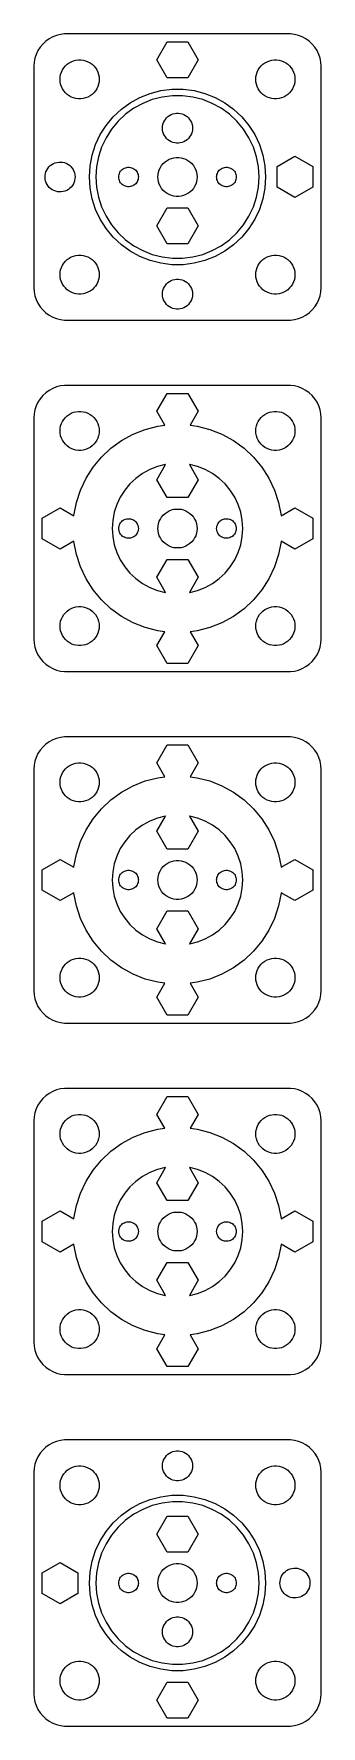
# Model space of a CAD drawing. Header units: metres. Extents: x -22 to 22, y -22 to 238.
import ezdxf

# ---------------------------------------------------------------- set-up
doc = ezdxf.new("R2010")
doc.units = ezdxf.units.M

msp = doc.modelspace()

# ---------------------------------------------------------------- linework, layer by layer
for p, q in [((-20.1871, 236.853), (-20.6448, 236.423)), ((-19.6791, 237.222), (-20.1871, 236.853)), ((-19.1289, 237.524), (-19.6791, 237.222)), ((-18.5451, 237.755), (-19.1289, 237.524)), ((-17.9369, 237.911), (-18.5451, 237.755)), ((-17.3139, 237.99), (-17.9369, 237.911)), ((17.3139, 237.99), (-17.3139, 237.99)), ((-3.17349, 234), (-1.58675, 236.748)), ((-1.58675, 236.748), (1.58675, 236.748)), ((1.58675, 236.748), (3.17349, 234)), ((17.9369, 237.911), (17.3139, 237.99)), ((18.5451, 237.755), (17.9369, 237.911)), ((19.1289, 237.524), (18.5451, 237.755)), ((19.6791, 237.222), (19.1289, 237.524)), ((20.1871, 236.853), (19.6791, 237.222)), ((20.6448, 236.423), (20.1871, 236.853)), ((-21.8429, 234.243), (-21.9606, 233.627)), ((-21.6489, 234.841), (-21.8429, 234.243)), ((-21.3815, 235.409), (-21.6489, 234.841)), ((-21.0451, 235.939), (-21.3815, 235.409)), ((-20.6448, 236.423), (-21.0451, 235.939)), ((-15.5621, 233.947), (-15.1884, 233.994)), ((-15.1884, 233.994), (-14.8116, 233.994)), ((-14.8116, 233.994), (-14.4379, 233.947)), ((-1.58675, 231.252), (-3.17349, 234)), ((3.17349, 234), (1.58675, 231.252)), ((14.4379, 233.947), (14.8116, 233.994)), ((14.8116, 233.994), (15.1884, 233.994)), ((15.1884, 233.994), (15.5621, 233.947)), ((21.0451, 235.939), (20.6448, 236.423)), ((21.3815, 235.409), (21.0451, 235.939)), ((21.6489, 234.841), (21.3815, 235.409)), ((21.8429, 234.243), (21.6489, 234.841)), ((21.9606, 233.627), (21.8429, 234.243)), ((-21.9606, 233.627), (-22, 233)), ((-22, 233), (-22, 199)), ((-17.9763, 231.376), (-17.9057, 231.746)), ((-17.9057, 231.746), (-17.7893, 232.104)), ((-17.7893, 232.104), (-17.6289, 232.445)), ((-17.6289, 232.445), (-17.427, 232.763)), ((-17.427, 232.763), (-17.1869, 233.054)), ((-17.1869, 233.054), (-16.9123, 233.312)), ((-16.9123, 233.312), (-16.6075, 233.533)), ((-16.6075, 233.533), (-16.2773, 233.714)), ((-16.2773, 233.714), (-15.927, 233.853)), ((-15.927, 233.853), (-15.5621, 233.947)), ((-14.4379, 233.947), (-14.0729, 233.853)), ((-14.0729, 233.853), (-13.7227, 233.714)), ((-13.7227, 233.714), (-13.3925, 233.533)), ((-13.3925, 233.533), (-13.0877, 233.312)), ((-13.0877, 233.312), (-12.8131, 233.054)), ((-12.8131, 233.054), (-12.5729, 232.763)), ((-12.5729, 232.763), (-12.3711, 232.445)), ((-12.3711, 232.445), (-12.2107, 232.104)), ((-12.2107, 232.104), (-12.0942, 231.746)), ((-12.0942, 231.746), (-12.0237, 231.376)), ((12.0237, 231.376), (12.0942, 231.746)), ((12.0942, 231.746), (12.2107, 232.104)), ((12.2107, 232.104), (12.3711, 232.445)), ((12.3711, 232.445), (12.5729, 232.763)), ((12.5729, 232.763), (12.8131, 233.054)), ((12.8131, 233.054), (13.0877, 233.312)), ((13.0877, 233.312), (13.3925, 233.533)), ((13.3925, 233.533), (13.7227, 233.714)), ((13.7227, 233.714), (14.0729, 233.853)), ((14.0729, 233.853), (14.4379, 233.947)), ((15.5621, 233.947), (15.927, 233.853)), ((15.927, 233.853), (16.2773, 233.714)), ((16.2773, 233.714), (16.6075, 233.533)), ((16.6075, 233.533), (16.9123, 233.312)), ((16.9123, 233.312), (17.1869, 233.054)), ((17.1869, 233.054), (17.427, 232.763)), ((17.427, 232.763), (17.6289, 232.445)), ((17.6289, 232.445), (17.7893, 232.104)), ((17.7893, 232.104), (17.9057, 231.746)), ((17.9057, 231.746), (17.9763, 231.376)), ((22, 233), (21.9606, 233.627)), ((22, 199), (22, 233)), ((-18, 231), (-17.9763, 231.376)), ((-17.9763, 230.624), (-18, 231)), ((-17.9057, 230.254), (-17.9763, 230.624)), ((-17.7893, 229.896), (-17.9057, 230.254)), ((-17.6289, 229.555), (-17.7893, 229.896)), ((-17.427, 229.237), (-17.6289, 229.555)), ((-17.1869, 228.946), (-17.427, 229.237)), ((-16.9123, 228.688), (-17.1869, 228.946)), ((-12.8131, 228.946), (-13.0877, 228.688)), ((-12.5729, 229.237), (-12.8131, 228.946)), ((-12.3711, 229.555), (-12.5729, 229.237)), ((-12.2107, 229.896), (-12.3711, 229.555)), ((-12.0942, 230.254), (-12.2107, 229.896)), ((-12.0237, 230.624), (-12.0942, 230.254)), ((-12.0237, 231.376), (-12, 231)), ((-12, 231), (-12.0237, 230.624)), ((-5.74802, 228.215), (-4.17172, 228.839)), ((-4.17172, 228.839), (-2.52963, 229.261)), ((-2.52963, 229.261), (-0.847672, 229.473)), ((1.58675, 231.252), (-1.58675, 231.252)), ((-0.847672, 229.473), (0.847672, 229.473)), ((0.847672, 229.473), (2.52963, 229.261)), ((2.52963, 229.261), (4.17172, 228.839)), ((4.17172, 228.839), (5.74802, 228.215)), ((12, 231), (12.0237, 231.376)), ((12.0237, 230.624), (12, 231)), ((12.0942, 230.254), (12.0237, 230.624)), ((12.2107, 229.896), (12.0942, 230.254)), ((12.3711, 229.555), (12.2107, 229.896)), ((12.5729, 229.237), (12.3711, 229.555)), ((12.8131, 228.946), (12.5729, 229.237)), ((13.0877, 228.688), (12.8131, 228.946)), ((17.1869, 228.946), (16.9123, 228.688)), ((17.427, 229.237), (17.1869, 228.946)), ((17.6289, 229.555), (17.427, 229.237)), ((17.7893, 229.896), (17.6289, 229.555)), ((17.9057, 230.254), (17.7893, 229.896)), ((17.9763, 230.624), (17.9057, 230.254)), ((17.9763, 231.376), (18, 231)), ((18, 231), (17.9763, 230.624)), ((-16.6075, 228.467), (-16.9123, 228.688)), ((-16.2773, 228.286), (-16.6075, 228.467)), ((-15.927, 228.147), (-16.2773, 228.286)), ((-15.5621, 228.053), (-15.927, 228.147)), ((-15.1884, 228.006), (-15.5621, 228.053)), ((-14.8116, 228.006), (-15.1884, 228.006)), ((-14.4379, 228.053), (-14.8116, 228.006)), ((-14.0729, 228.147), (-14.4379, 228.053)), ((-13.7227, 228.286), (-14.0729, 228.147)), ((-13.3925, 228.467), (-13.7227, 228.286)), ((-13.0877, 228.688), (-13.3925, 228.467)), ((-9.84106, 225.241), (-8.60521, 226.402)), ((-8.60521, 226.402), (-7.23366, 227.398)), ((-6.69783, 226.554), (-7.96779, 225.631)), ((-7.23366, 227.398), (-5.74802, 228.215)), ((-5.32224, 227.31), (-6.69783, 226.554)), ((-3.8627, 227.888), (-5.32224, 227.31)), ((-2.34225, 228.279), (-3.8627, 227.888)), ((-0.784866, 228.475), (-2.34225, 228.279)), ((0.784866, 228.475), (-0.784866, 228.475)), ((2.34225, 228.279), (0.784866, 228.475)), ((3.8627, 227.888), (2.34225, 228.279)), ((5.32224, 227.31), (3.8627, 227.888)), ((6.69783, 226.554), (5.32224, 227.31)), ((5.74802, 228.215), (7.23366, 227.398)), ((7.96779, 225.631), (6.69783, 226.554)), ((7.23366, 227.398), (8.60521, 226.402)), ((8.60521, 226.402), (9.84106, 225.241)), ((13.3925, 228.467), (13.0877, 228.688)), ((13.7227, 228.286), (13.3925, 228.467)), ((14.0729, 228.147), (13.7227, 228.286)), ((14.4379, 228.053), (14.0729, 228.147)), ((14.8116, 228.006), (14.4379, 228.053)), ((15.1884, 228.006), (14.8116, 228.006)), ((15.5621, 228.053), (15.1884, 228.006)), ((15.927, 228.147), (15.5621, 228.053)), ((16.2773, 228.286), (15.927, 228.147)), ((16.6075, 228.467), (16.2773, 228.286)), ((16.9123, 228.688), (16.6075, 228.467)), ((-11.8301, 222.504), (-10.9217, 223.935)), ((-10.9217, 223.935), (-9.84106, 225.241)), ((-9.11211, 224.557), (-10.1127, 223.347)), ((-7.96779, 225.631), (-9.11211, 224.557)), ((-2.29999, 223.5), (-2.28186, 223.788)), ((-2.28186, 223.788), (-2.22774, 224.072)), ((-2.22774, 224.072), (-2.13847, 224.347)), ((-2.13847, 224.347), (-2.0155, 224.608)), ((-2.0155, 224.608), (-1.86073, 224.852)), ((-1.86073, 224.852), (-1.67662, 225.074)), ((-1.67662, 225.074), (-1.46606, 225.272)), ((-1.46606, 225.272), (-1.23239, 225.442)), ((-1.23239, 225.442), (-0.979279, 225.581)), ((-0.979279, 225.581), (-0.710724, 225.687)), ((-0.710724, 225.687), (-0.430969, 225.759)), ((-0.430969, 225.759), (-0.144409, 225.795)), ((-0.144409, 225.795), (0.144409, 225.795)), ((0.144409, 225.795), (0.430969, 225.759)), ((0.430969, 225.759), (0.710724, 225.687)), ((0.710724, 225.687), (0.979279, 225.581)), ((0.979279, 225.581), (1.23239, 225.442)), ((1.23239, 225.442), (1.46606, 225.272)), ((1.46606, 225.272), (1.67662, 225.074)), ((1.67662, 225.074), (1.86073, 224.852)), ((1.86073, 224.852), (2.0155, 224.608)), ((2.0155, 224.608), (2.13847, 224.347)), ((2.13847, 224.347), (2.22774, 224.072)), ((2.22774, 224.072), (2.28186, 223.788)), ((2.28186, 223.788), (2.29999, 223.5)), ((9.11211, 224.557), (7.96779, 225.631)), ((10.1127, 223.347), (9.11211, 224.557)), ((9.84106, 225.241), (10.9217, 223.935)), ((10.9217, 223.935), (11.8301, 222.504)), ((-12.552, 220.97), (-11.8301, 222.504)), ((-10.9538, 222.022), (-11.6222, 220.602)), ((-10.1127, 223.347), (-10.9538, 222.022)), ((-2.28186, 223.212), (-2.29999, 223.5)), ((-2.22774, 222.928), (-2.28186, 223.212)), ((-2.13847, 222.653), (-2.22774, 222.928)), ((-2.0155, 222.392), (-2.13847, 222.653)), ((-1.86073, 222.148), (-2.0155, 222.392)), ((-1.67662, 221.926), (-1.86073, 222.148)), ((-1.46606, 221.728), (-1.67662, 221.926)), ((-1.23239, 221.558), (-1.46606, 221.728)), ((-0.979279, 221.419), (-1.23239, 221.558)), ((-0.710724, 221.313), (-0.979279, 221.419)), ((-0.430969, 221.241), (-0.710724, 221.313)), ((-0.144409, 221.205), (-0.430969, 221.241)), ((0.144409, 221.205), (-0.144409, 221.205)), ((0.430969, 221.241), (0.144409, 221.205)), ((0.710724, 221.313), (0.430969, 221.241)), ((0.979279, 221.419), (0.710724, 221.313)), ((1.23239, 221.558), (0.979279, 221.419)), ((1.46606, 221.728), (1.23239, 221.558)), ((1.67662, 221.926), (1.46606, 221.728)), ((1.86073, 222.148), (1.67662, 221.926)), ((2.0155, 222.392), (1.86073, 222.148)), ((2.13847, 222.653), (2.0155, 222.392)), ((2.22774, 222.928), (2.13847, 222.653)), ((2.28186, 223.212), (2.22774, 222.928)), ((2.29999, 223.5), (2.28186, 223.212)), ((10.9538, 222.022), (10.1127, 223.347)), ((11.6222, 220.602), (10.9538, 222.022)), ((11.8301, 222.504), (12.552, 220.97)), ((-13.3935, 217.692), (-13.0759, 219.357)), ((-13.0759, 219.357), (-12.552, 220.97)), ((-12.1073, 219.109), (-12.4014, 217.567)), ((-11.6222, 220.602), (-12.1073, 219.109)), ((-1.91226, 218.312), (-1.60747, 218.533)), ((-1.60747, 218.533), (-1.27733, 218.714)), ((-1.27733, 218.714), (-0.927048, 218.853)), ((-0.927048, 218.853), (-0.562134, 218.947)), ((-0.562134, 218.947), (-0.18837, 218.994)), ((-0.18837, 218.994), (0.18837, 218.994)), ((0.18837, 218.994), (0.562134, 218.947)), ((0.562134, 218.947), (0.927048, 218.853)), ((0.927048, 218.853), (1.27733, 218.714)), ((1.27733, 218.714), (1.60747, 218.533)), ((1.60747, 218.533), (1.91226, 218.312)), ((12.1073, 219.109), (11.6222, 220.602)), ((12.4014, 217.567), (12.1073, 219.109)), ((12.552, 220.97), (13.0759, 219.357)), ((13.0759, 219.357), (13.3935, 217.692)), ((15.2517, 217.587), (18, 219.173)), ((18, 219.173), (20.7483, 217.587)), ((-20.2995, 215.952), (-20.2874, 216.24)), ((-20.2753, 215.664), (-20.2995, 215.952)), ((-20.2874, 216.24), (-20.2392, 216.525)), ((-20.2392, 216.525), (-20.1557, 216.802)), ((-20.1557, 216.802), (-20.0383, 217.066)), ((-20.0383, 217.066), (-19.8886, 217.313)), ((-19.8886, 217.313), (-19.7092, 217.539)), ((-19.7092, 217.539), (-19.5029, 217.741)), ((-19.5029, 217.741), (-19.2728, 217.916)), ((-19.2728, 217.916), (-19.0227, 218.06)), ((-19.0227, 218.06), (-18.7564, 218.172)), ((-18.7564, 218.172), (-18.4782, 218.25)), ((-18.4782, 218.25), (-18.1925, 218.292)), ((-18.1925, 218.292), (-17.9037, 218.298)), ((-17.9037, 218.298), (-17.6164, 218.268)), ((-17.6164, 218.268), (-17.3352, 218.202)), ((-17.3352, 218.202), (-17.0645, 218.101)), ((-17.0645, 218.101), (-16.8085, 217.967)), ((-16.8085, 217.967), (-16.5714, 217.802)), ((-16.5714, 217.802), (-16.3567, 217.609)), ((-16.3567, 217.609), (-16.168, 217.391)), ((-16.168, 217.391), (-16.0081, 217.15)), ((-16.0081, 217.15), (-15.8797, 216.891)), ((-15.8797, 216.891), (-15.7847, 216.619)), ((-15.7847, 216.619), (-15.7247, 216.336)), ((-15.7247, 216.336), (-15.7005, 216.048)), ((-15.7005, 216.048), (-15.7126, 215.76)), ((-13.5, 216), (-13.3935, 217.692)), ((-13.3935, 214.308), (-13.5, 216)), ((-12.4014, 217.567), (-12.5, 216)), ((-12.5, 216), (-12.4014, 214.433)), ((-9, 216), (-8.98816, 216.188)), ((-8.98816, 215.812), (-9, 216)), ((-8.98816, 216.188), (-8.95287, 216.373)), ((-8.95287, 215.627), (-8.98816, 215.812)), ((-8.95287, 216.373), (-8.89465, 216.552)), ((-8.89465, 216.552), (-8.81445, 216.723)), ((-8.81445, 216.723), (-8.71352, 216.882)), ((-8.71352, 216.882), (-8.59344, 217.027)), ((-8.59344, 217.027), (-8.45613, 217.156)), ((-8.45613, 217.156), (-8.30373, 217.266)), ((-8.30373, 217.266), (-8.13866, 217.357)), ((-8.13866, 217.357), (-7.96352, 217.427)), ((-7.96352, 217.427), (-7.78107, 217.473)), ((-7.78107, 217.473), (-7.59418, 217.497)), ((-7.59418, 217.497), (-7.40581, 217.497)), ((-7.40581, 217.497), (-7.21892, 217.473)), ((-7.21892, 217.473), (-7.03647, 217.427)), ((-7.03647, 217.427), (-6.86133, 217.357)), ((-6.86133, 217.357), (-6.69626, 217.266)), ((-6.69626, 217.266), (-6.54385, 217.156)), ((-6.54385, 217.156), (-6.40654, 217.027)), ((-6.40654, 217.027), (-6.28647, 216.882)), ((-6.28647, 216.882), (-6.18553, 216.723)), ((-6.18553, 216.723), (-6.10533, 216.552)), ((-6.10533, 216.552), (-6.04712, 216.373)), ((-6.04712, 216.373), (-6.01183, 216.188)), ((-6.01183, 215.812), (-6.04712, 215.627)), ((-6.01183, 216.188), (-6, 216)), ((-6, 216), (-6.01183, 215.812)), ((-3, 216), (-2.97633, 216.376)), ((-2.97633, 215.624), (-3, 216)), ((-2.97633, 216.376), (-2.90575, 216.746)), ((-2.90575, 216.746), (-2.78932, 217.104)), ((-2.78932, 217.104), (-2.62891, 217.445)), ((-2.62891, 217.445), (-2.42705, 217.763)), ((-2.42705, 217.763), (-2.1869, 218.054)), ((-2.1869, 218.054), (-1.91226, 218.312)), ((1.91226, 218.312), (2.1869, 218.054)), ((2.1869, 218.054), (2.42705, 217.763)), ((2.42705, 217.763), (2.62891, 217.445)), ((2.62891, 217.445), (2.78932, 217.104)), ((2.78932, 217.104), (2.90575, 216.746)), ((2.90575, 216.746), (2.97633, 216.376)), ((2.97633, 216.376), (3, 216)), ((3, 216), (2.97633, 215.624)), ((6, 216), (6.01183, 216.188)), ((6.01183, 215.812), (6, 216)), ((6.01183, 216.188), (6.04712, 216.373)), ((6.04712, 215.627), (6.01183, 215.812)), ((6.04712, 216.373), (6.10533, 216.552)), ((6.10533, 216.552), (6.18553, 216.723)), ((6.18553, 216.723), (6.28647, 216.882)), ((6.28647, 216.882), (6.40654, 217.027)), ((6.40654, 217.027), (6.54385, 217.156)), ((6.54385, 217.156), (6.69626, 217.266)), ((6.69626, 217.266), (6.86133, 217.357)), ((6.86133, 217.357), (7.03647, 217.427)), ((7.03647, 217.427), (7.21892, 217.473)), ((7.21892, 217.473), (7.40581, 217.497)), ((7.40581, 217.497), (7.59418, 217.497)), ((7.59418, 217.497), (7.78107, 217.473)), ((7.78107, 217.473), (7.96352, 217.427)), ((7.96352, 217.427), (8.13866, 217.357)), ((8.13866, 217.357), (8.30373, 217.266)), ((8.30373, 217.266), (8.45613, 217.156)), ((8.45613, 217.156), (8.59344, 217.027)), ((8.59344, 217.027), (8.71352, 216.882)), ((8.71352, 216.882), (8.81445, 216.723)), ((8.81445, 216.723), (8.89465, 216.552)), ((8.89465, 216.552), (8.95287, 216.373)), ((8.95287, 216.373), (8.98816, 216.188)), ((8.98816, 215.812), (8.95287, 215.627)), ((8.98816, 216.188), (9, 216)), ((9, 216), (8.98816, 215.812)), ((12.5, 216), (12.4014, 217.567)), ((12.4014, 214.433), (12.5, 216)), ((13.3935, 217.692), (13.5, 216)), ((13.5, 216), (13.3935, 214.308)), ((15.2517, 214.413), (15.2517, 217.587)), ((20.7483, 217.587), (20.7483, 214.413)), ((-20.2153, 215.381), (-20.2753, 215.664)), ((-20.1203, 215.109), (-20.2153, 215.381)), ((-19.9919, 214.85), (-20.1203, 215.109)), ((-19.832, 214.609), (-19.9919, 214.85)), ((-19.6433, 214.391), (-19.832, 214.609)), ((-19.4286, 214.198), (-19.6433, 214.391)), ((-19.1915, 214.033), (-19.4286, 214.198)), ((-18.9355, 213.899), (-19.1915, 214.033)), ((-18.6648, 213.798), (-18.9355, 213.899)), ((-18.3836, 213.732), (-18.6648, 213.798)), ((-18.0963, 213.702), (-18.3836, 213.732)), ((-17.8075, 213.708), (-18.0963, 213.702)), ((-17.5218, 213.75), (-17.8075, 213.708)), ((-17.2436, 213.828), (-17.5218, 213.75)), ((-16.9773, 213.94), (-17.2436, 213.828)), ((-16.7272, 214.084), (-16.9773, 213.94)), ((-16.4971, 214.259), (-16.7272, 214.084)), ((-16.2908, 214.461), (-16.4971, 214.259)), ((-16.1113, 214.687), (-16.2908, 214.461)), ((-15.9617, 214.934), (-16.1113, 214.687)), ((-15.8442, 215.198), (-15.9617, 214.934)), ((-15.7608, 215.475), (-15.8442, 215.198)), ((-15.7126, 215.76), (-15.7608, 215.475)), ((-13.0759, 212.643), (-13.3935, 214.308)), ((-12.4014, 214.433), (-12.1073, 212.891)), ((-8.89465, 215.448), (-8.95287, 215.627)), ((-8.81445, 215.277), (-8.89465, 215.448)), ((-8.71352, 215.118), (-8.81445, 215.277)), ((-8.59344, 214.973), (-8.71352, 215.118)), ((-8.45613, 214.844), (-8.59344, 214.973)), ((-8.30373, 214.734), (-8.45613, 214.844)), ((-8.13866, 214.643), (-8.30373, 214.734)), ((-7.96352, 214.573), (-8.13866, 214.643)), ((-7.78107, 214.527), (-7.96352, 214.573)), ((-7.59418, 214.503), (-7.78107, 214.527)), ((-7.40581, 214.503), (-7.59418, 214.503)), ((-7.21892, 214.527), (-7.40581, 214.503)), ((-7.03647, 214.573), (-7.21892, 214.527)), ((-6.86133, 214.643), (-7.03647, 214.573)), ((-6.69626, 214.734), (-6.86133, 214.643)), ((-6.54385, 214.844), (-6.69626, 214.734)), ((-6.40654, 214.973), (-6.54385, 214.844)), ((-6.28647, 215.118), (-6.40654, 214.973)), ((-6.18553, 215.277), (-6.28647, 215.118)), ((-6.10533, 215.448), (-6.18553, 215.277)), ((-6.04712, 215.627), (-6.10533, 215.448)), ((-2.90575, 215.254), (-2.97633, 215.624)), ((-2.78932, 214.896), (-2.90575, 215.254)), ((-2.62891, 214.555), (-2.78932, 214.896)), ((-2.42705, 214.237), (-2.62891, 214.555)), ((-2.1869, 213.946), (-2.42705, 214.237)), ((-1.91226, 213.688), (-2.1869, 213.946)), ((-1.60747, 213.467), (-1.91226, 213.688)), ((-1.27733, 213.286), (-1.60747, 213.467)), ((-0.927048, 213.147), (-1.27733, 213.286)), ((1.27733, 213.286), (0.927048, 213.147)), ((1.60747, 213.467), (1.27733, 213.286)), ((1.91226, 213.688), (1.60747, 213.467)), ((2.1869, 213.946), (1.91226, 213.688)), ((2.42705, 214.237), (2.1869, 213.946)), ((2.62891, 214.555), (2.42705, 214.237)), ((2.78932, 214.896), (2.62891, 214.555)), ((2.90575, 215.254), (2.78932, 214.896)), ((2.97633, 215.624), (2.90575, 215.254)), ((6.10533, 215.448), (6.04712, 215.627)), ((6.18553, 215.277), (6.10533, 215.448)), ((6.28647, 215.118), (6.18553, 215.277)), ((6.40654, 214.973), (6.28647, 215.118)), ((6.54385, 214.844), (6.40654, 214.973)), ((6.69626, 214.734), (6.54385, 214.844)), ((6.86133, 214.643), (6.69626, 214.734)), ((7.03647, 214.573), (6.86133, 214.643)), ((7.21892, 214.527), (7.03647, 214.573)), ((7.40581, 214.503), (7.21892, 214.527)), ((7.59418, 214.503), (7.40581, 214.503)), ((7.78107, 214.527), (7.59418, 214.503)), ((7.96352, 214.573), (7.78107, 214.527)), ((8.13866, 214.643), (7.96352, 214.573)), ((8.30373, 214.734), (8.13866, 214.643)), ((8.45613, 214.844), (8.30373, 214.734)), ((8.59344, 214.973), (8.45613, 214.844)), ((8.71352, 215.118), (8.59344, 214.973)), ((8.81445, 215.277), (8.71352, 215.118)), ((8.89465, 215.448), (8.81445, 215.277)), ((8.95287, 215.627), (8.89465, 215.448)), ((12.1073, 212.891), (12.4014, 214.433)), ((13.3935, 214.308), (13.0759, 212.643)), ((18, 212.827), (15.2517, 214.413)), ((20.7483, 214.413), (18, 212.827)), ((-12.552, 211.03), (-13.0759, 212.643)), ((-11.8301, 209.496), (-12.552, 211.03)), ((-12.1073, 212.891), (-11.6222, 211.398)), ((-11.6222, 211.398), (-10.9538, 209.978)), ((-3.17349, 208.5), (-1.58675, 211.248)), ((-1.58675, 211.248), (1.58675, 211.248)), ((-0.562134, 213.053), (-0.927048, 213.147)), ((-0.18837, 213.006), (-0.562134, 213.053)), ((0.18837, 213.006), (-0.18837, 213.006)), ((0.562134, 213.053), (0.18837, 213.006)), ((0.927048, 213.147), (0.562134, 213.053)), ((1.58675, 211.248), (3.17349, 208.5)), ((10.9538, 209.978), (11.6222, 211.398)), ((11.6222, 211.398), (12.1073, 212.891)), ((12.552, 211.03), (11.8301, 209.496)), ((13.0759, 212.643), (12.552, 211.03)), ((-10.9217, 208.065), (-11.8301, 209.496)), ((-10.9538, 209.978), (-10.1127, 208.653)), ((-9.84106, 206.759), (-10.9217, 208.065)), ((-10.1127, 208.653), (-9.11211, 207.443)), ((-1.58675, 205.752), (-3.17349, 208.5)), ((3.17349, 208.5), (1.58675, 205.752)), ((9.11211, 207.443), (10.1127, 208.653)), ((10.9217, 208.065), (9.84106, 206.759)), ((10.1127, 208.653), (10.9538, 209.978)), ((11.8301, 209.496), (10.9217, 208.065)), ((-8.60521, 205.598), (-9.84106, 206.759)), ((-9.11211, 207.443), (-7.96779, 206.369)), ((-7.23366, 204.602), (-8.60521, 205.598)), ((-7.96779, 206.369), (-6.69783, 205.446)), ((-6.69783, 205.446), (-5.32224, 204.69)), ((1.58675, 205.752), (-1.58675, 205.752)), ((5.32224, 204.69), (6.69783, 205.446)), ((6.69783, 205.446), (7.96779, 206.369)), ((8.60521, 205.598), (7.23366, 204.602)), ((7.96779, 206.369), (9.11211, 207.443)), ((9.84106, 206.759), (8.60521, 205.598)), ((-17.427, 202.763), (-17.1869, 203.054)), ((-17.1869, 203.054), (-16.9123, 203.312)), ((-16.9123, 203.312), (-16.6075, 203.533)), ((-16.6075, 203.533), (-16.2773, 203.714)), ((-16.2773, 203.714), (-15.927, 203.853)), ((-15.927, 203.853), (-15.5621, 203.947)), ((-15.5621, 203.947), (-15.1884, 203.994)), ((-15.1884, 203.994), (-14.8116, 203.994)), ((-14.8116, 203.994), (-14.4379, 203.947)), ((-14.4379, 203.947), (-14.0729, 203.853)), ((-14.0729, 203.853), (-13.7227, 203.714)), ((-13.7227, 203.714), (-13.3925, 203.533)), ((-13.3925, 203.533), (-13.0877, 203.312)), ((-13.0877, 203.312), (-12.8131, 203.054)), ((-12.8131, 203.054), (-12.5729, 202.763)), ((-5.74802, 203.785), (-7.23366, 204.602)), ((-4.17172, 203.161), (-5.74802, 203.785)), ((-5.32224, 204.69), (-3.8627, 204.112)), ((-2.52963, 202.739), (-4.17172, 203.161)), ((-3.8627, 204.112), (-2.34225, 203.721)), ((-2.34225, 203.721), (-0.784866, 203.525)), ((-0.784866, 203.525), (0.784866, 203.525)), ((0.784866, 203.525), (2.34225, 203.721)), ((2.34225, 203.721), (3.8627, 204.112)), ((4.17172, 203.161), (2.52963, 202.739)), ((3.8627, 204.112), (5.32224, 204.69)), ((5.74802, 203.785), (4.17172, 203.161)), ((7.23366, 204.602), (5.74802, 203.785)), ((12.5729, 202.763), (12.8131, 203.054)), ((12.8131, 203.054), (13.0877, 203.312)), ((13.0877, 203.312), (13.3925, 203.533)), ((13.3925, 203.533), (13.7227, 203.714)), ((13.7227, 203.714), (14.0729, 203.853)), ((14.0729, 203.853), (14.4379, 203.947)), ((14.4379, 203.947), (14.8116, 203.994)), ((14.8116, 203.994), (15.1884, 203.994)), ((15.1884, 203.994), (15.5621, 203.947)), ((15.5621, 203.947), (15.927, 203.853)), ((15.927, 203.853), (16.2773, 203.714)), ((16.2773, 203.714), (16.6075, 203.533)), ((16.6075, 203.533), (16.9123, 203.312)), ((16.9123, 203.312), (17.1869, 203.054)), ((17.1869, 203.054), (17.427, 202.763)), ((-18, 201), (-17.9763, 201.376)), ((-17.9763, 200.624), (-18, 201)), ((-17.9763, 201.376), (-17.9057, 201.746)), ((-17.9057, 200.254), (-17.9763, 200.624)), ((-17.9057, 201.746), (-17.7893, 202.104)), ((-17.7893, 199.896), (-17.9057, 200.254)), ((-17.7893, 202.104), (-17.6289, 202.445)), ((-17.6289, 202.445), (-17.427, 202.763)), ((-12.5729, 202.763), (-12.3711, 202.445)), ((-12.3711, 202.445), (-12.2107, 202.104)), ((-12.2107, 202.104), (-12.0942, 201.746)), ((-12.0942, 200.254), (-12.2107, 199.896)), ((-12.0942, 201.746), (-12.0237, 201.376)), ((-12.0237, 200.624), (-12.0942, 200.254)), ((-12.0237, 201.376), (-12, 201)), ((-12, 201), (-12.0237, 200.624)), ((-0.847672, 202.527), (-2.52963, 202.739)), ((-0.979279, 200.081), (-0.710724, 200.187)), ((0.847672, 202.527), (-0.847672, 202.527)), ((-0.710724, 200.187), (-0.430969, 200.259)), ((-0.430969, 200.259), (-0.144409, 200.295)), ((-0.144409, 200.295), (0.144409, 200.295)), ((0.144409, 200.295), (0.430969, 200.259)), ((0.430969, 200.259), (0.710724, 200.187)), ((0.710724, 200.187), (0.979279, 200.081)), ((2.52963, 202.739), (0.847672, 202.527)), ((12, 201), (12.0237, 201.376)), ((12.0237, 200.624), (12, 201)), ((12.0237, 201.376), (12.0942, 201.746)), ((12.0942, 200.254), (12.0237, 200.624)), ((12.0942, 201.746), (12.2107, 202.104)), ((12.2107, 199.896), (12.0942, 200.254)), ((12.2107, 202.104), (12.3711, 202.445)), ((12.3711, 202.445), (12.5729, 202.763)), ((17.427, 202.763), (17.6289, 202.445)), ((17.6289, 202.445), (17.7893, 202.104)), ((17.7893, 202.104), (17.9057, 201.746)), ((17.9057, 200.254), (17.7893, 199.896)), ((17.9057, 201.746), (17.9763, 201.376)), ((17.9763, 200.624), (17.9057, 200.254)), ((17.9763, 201.376), (18, 201)), ((18, 201), (17.9763, 200.624)), ((-22, 199), (-21.9606, 198.373)), ((-21.9606, 198.373), (-21.8429, 197.757)), ((-21.8429, 197.757), (-21.6489, 197.159)), ((-17.6289, 199.555), (-17.7893, 199.896)), ((-17.427, 199.237), (-17.6289, 199.555)), ((-17.1869, 198.946), (-17.427, 199.237)), ((-16.9123, 198.688), (-17.1869, 198.946)), ((-16.6075, 198.467), (-16.9123, 198.688)), ((-16.2773, 198.286), (-16.6075, 198.467)), ((-15.927, 198.147), (-16.2773, 198.286)), ((-15.5621, 198.053), (-15.927, 198.147)), ((-15.1884, 198.006), (-15.5621, 198.053)), ((-14.8116, 198.006), (-15.1884, 198.006)), ((-14.4379, 198.053), (-14.8116, 198.006)), ((-14.0729, 198.147), (-14.4379, 198.053)), ((-13.7227, 198.286), (-14.0729, 198.147)), ((-13.3925, 198.467), (-13.7227, 198.286)), ((-13.0877, 198.688), (-13.3925, 198.467)), ((-12.8131, 198.946), (-13.0877, 198.688)), ((-12.5729, 199.237), (-12.8131, 198.946)), ((-12.3711, 199.555), (-12.5729, 199.237)), ((-12.2107, 199.896), (-12.3711, 199.555)), ((-2.29999, 198), (-2.28186, 198.288)), ((-2.28186, 197.712), (-2.29999, 198)), ((-2.28186, 198.288), (-2.22774, 198.572)), ((-2.22774, 197.428), (-2.28186, 197.712)), ((-2.22774, 198.572), (-2.13847, 198.847)), ((-2.13847, 198.847), (-2.0155, 199.108)), ((-2.0155, 199.108), (-1.86073, 199.352)), ((-1.86073, 199.352), (-1.67662, 199.574)), ((-1.67662, 199.574), (-1.46606, 199.772)), ((-1.46606, 199.772), (-1.23239, 199.942)), ((-1.23239, 199.942), (-0.979279, 200.081)), ((0.979279, 200.081), (1.23239, 199.942)), ((1.23239, 199.942), (1.46606, 199.772)), ((1.46606, 199.772), (1.67662, 199.574)), ((1.67662, 199.574), (1.86073, 199.352)), ((1.86073, 199.352), (2.0155, 199.108)), ((2.0155, 199.108), (2.13847, 198.847)), ((2.13847, 198.847), (2.22774, 198.572)), ((2.22774, 198.572), (2.28186, 198.288)), ((2.28186, 197.712), (2.22774, 197.428)), ((2.28186, 198.288), (2.29999, 198)), ((2.29999, 198), (2.28186, 197.712)), ((12.3711, 199.555), (12.2107, 199.896)), ((12.5729, 199.237), (12.3711, 199.555)), ((12.8131, 198.946), (12.5729, 199.237)), ((13.0877, 198.688), (12.8131, 198.946)), ((13.3925, 198.467), (13.0877, 198.688)), ((13.7227, 198.286), (13.3925, 198.467)), ((14.0729, 198.147), (13.7227, 198.286)), ((14.4379, 198.053), (14.0729, 198.147)), ((14.8116, 198.006), (14.4379, 198.053)), ((15.1884, 198.006), (14.8116, 198.006)), ((15.5621, 198.053), (15.1884, 198.006)), ((15.927, 198.147), (15.5621, 198.053)), ((16.2773, 198.286), (15.927, 198.147)), ((16.6075, 198.467), (16.2773, 198.286)), ((16.9123, 198.688), (16.6075, 198.467)), ((17.1869, 198.946), (16.9123, 198.688)), ((17.427, 199.237), (17.1869, 198.946)), ((17.6289, 199.555), (17.427, 199.237)), ((17.7893, 199.896), (17.6289, 199.555)), ((21.6489, 197.159), (21.8429, 197.757)), ((21.8429, 197.757), (21.9606, 198.373)), ((21.9606, 198.373), (22, 199)), ((-21.6489, 197.159), (-21.3815, 196.591)), ((-21.3815, 196.591), (-21.0451, 196.061)), ((-21.0451, 196.061), (-20.6448, 195.577)), ((-20.6448, 195.577), (-20.1871, 195.147)), ((-20.1871, 195.147), (-19.6791, 194.778)), ((-2.13847, 197.153), (-2.22774, 197.428)), ((-2.0155, 196.892), (-2.13847, 197.153)), ((-1.86073, 196.648), (-2.0155, 196.892)), ((-1.67662, 196.426), (-1.86073, 196.648)), ((-1.46606, 196.228), (-1.67662, 196.426)), ((-1.23239, 196.058), (-1.46606, 196.228)), ((-0.979279, 195.919), (-1.23239, 196.058)), ((-0.710724, 195.813), (-0.979279, 195.919)), ((-0.430969, 195.741), (-0.710724, 195.813)), ((-0.144409, 195.705), (-0.430969, 195.741)), ((0.144409, 195.705), (-0.144409, 195.705)), ((0.430969, 195.741), (0.144409, 195.705)), ((0.710724, 195.813), (0.430969, 195.741)), ((0.979279, 195.919), (0.710724, 195.813)), ((1.23239, 196.058), (0.979279, 195.919)), ((1.46606, 196.228), (1.23239, 196.058)), ((1.67662, 196.426), (1.46606, 196.228)), ((1.86073, 196.648), (1.67662, 196.426)), ((2.0155, 196.892), (1.86073, 196.648)), ((2.13847, 197.153), (2.0155, 196.892)), ((2.22774, 197.428), (2.13847, 197.153)), ((19.6791, 194.778), (20.1871, 195.147)), ((20.1871, 195.147), (20.6448, 195.577)), ((20.6448, 195.577), (21.0451, 196.061)), ((21.0451, 196.061), (21.3815, 196.591)), ((21.3815, 196.591), (21.6489, 197.159)), ((-19.6791, 194.778), (-19.1289, 194.476)), ((-19.1289, 194.476), (-18.5451, 194.245)), ((-18.5451, 194.245), (-17.9369, 194.089)), ((-17.9369, 194.089), (-17.3139, 194.01)), ((-17.3139, 194.01), (17.3139, 194.01)), ((17.3139, 194.01), (17.9369, 194.089)), ((17.9369, 194.089), (18.5451, 194.245)), ((18.5451, 194.245), (19.1289, 194.476)), ((19.1289, 194.476), (19.6791, 194.778)), ((-20.6448, 182.423), (-21.0451, 181.939)), ((-20.1871, 182.853), (-20.6448, 182.423)), ((-19.6791, 183.222), (-20.1871, 182.853)), ((-19.1289, 183.524), (-19.6791, 183.222)), ((-18.5451, 183.755), (-19.1289, 183.524)), ((-17.9369, 183.911), (-18.5451, 183.755)), ((-17.3139, 183.99), (-17.9369, 183.911)), ((17.3139, 183.99), (-17.3139, 183.99)), ((-3.17349, 180), (-1.58675, 182.748)), ((-1.58675, 182.748), (1.58675, 182.748)), ((1.58675, 182.748), (3.17349, 180)), ((17.9369, 183.911), (17.3139, 183.99)), ((18.5451, 183.755), (17.9369, 183.911)), ((19.1289, 183.524), (18.5451, 183.755)), ((19.6791, 183.222), (19.1289, 183.524)), ((20.1871, 182.853), (19.6791, 183.222)), ((20.6448, 182.423), (20.1871, 182.853)), ((21.0451, 181.939), (20.6448, 182.423)), ((-21.9606, 179.627), (-22, 179)), ((-21.8429, 180.243), (-21.9606, 179.627)), ((-21.6489, 180.841), (-21.8429, 180.243)), ((-21.3815, 181.409), (-21.6489, 180.841)), ((-21.0451, 181.939), (-21.3815, 181.409)), ((-16.9123, 179.312), (-16.6075, 179.533)), ((-16.6075, 179.533), (-16.2773, 179.714)), ((-16.2773, 179.714), (-15.927, 179.853)), ((-15.927, 179.853), (-15.5621, 179.947)), ((-15.5621, 179.947), (-15.1884, 179.994)), ((-15.1884, 179.994), (-14.8116, 179.994)), ((-14.8116, 179.994), (-14.4379, 179.947)), ((-14.4379, 179.947), (-14.0729, 179.853)), ((-14.0729, 179.853), (-13.7227, 179.714)), ((-13.7227, 179.714), (-13.3925, 179.533)), ((-13.3925, 179.533), (-13.0877, 179.312)), ((-1.93285, 177.851), (-3.17349, 180)), ((3.17349, 180), (1.93285, 177.851)), ((13.0877, 179.312), (13.3925, 179.533)), ((13.3925, 179.533), (13.7227, 179.714)), ((13.7227, 179.714), (14.0729, 179.853)), ((14.0729, 179.853), (14.4379, 179.947)), ((14.4379, 179.947), (14.8116, 179.994)), ((14.8116, 179.994), (15.1884, 179.994)), ((15.1884, 179.994), (15.5621, 179.947)), ((15.5621, 179.947), (15.927, 179.853)), ((15.927, 179.853), (16.2773, 179.714)), ((16.2773, 179.714), (16.6075, 179.533)), ((16.6075, 179.533), (16.9123, 179.312)), ((21.3815, 181.409), (21.0451, 181.939)), ((21.6489, 180.841), (21.3815, 181.409)), ((21.8429, 180.243), (21.6489, 180.841)), ((21.9606, 179.627), (21.8429, 180.243)), ((22, 179), (21.9606, 179.627)), ((-22, 179), (-22, 145)), ((-18, 177), (-17.9763, 177.376)), ((-17.9763, 176.624), (-18, 177)), ((-17.9763, 177.376), (-17.9057, 177.746)), ((-17.9057, 177.746), (-17.7893, 178.104)), ((-17.7893, 178.104), (-17.6289, 178.445)), ((-17.6289, 178.445), (-17.427, 178.763)), ((-17.427, 178.763), (-17.1869, 179.054)), ((-17.1869, 179.054), (-16.9123, 179.312)), ((-13.0877, 179.312), (-12.8131, 179.054)), ((-12.8131, 179.054), (-12.5729, 178.763)), ((-12.5729, 178.763), (-12.3711, 178.445)), ((-12.3711, 178.445), (-12.2107, 178.104)), ((-12.2107, 178.104), (-12.0942, 177.746)), ((-12.0942, 177.746), (-12.0237, 177.376)), ((-12.0237, 177.376), (-12, 177)), ((-12, 177), (-12.0237, 176.624)), ((-6.81245, 176.477), (-4.94426, 177.217)), ((-4.94426, 177.217), (-2.99809, 177.717)), ((-2.99809, 177.717), (-1.93285, 177.851)), ((1.93285, 177.851), (2.99809, 177.717)), ((2.99809, 177.717), (4.94426, 177.217)), ((4.94426, 177.217), (6.81245, 176.477)), ((12, 177), (12.0237, 177.376)), ((12.0237, 176.624), (12, 177)), ((12.0237, 177.376), (12.0942, 177.746)), ((12.0942, 177.746), (12.2107, 178.104)), ((12.2107, 178.104), (12.3711, 178.445)), ((12.3711, 178.445), (12.5729, 178.763)), ((12.5729, 178.763), (12.8131, 179.054)), ((12.8131, 179.054), (13.0877, 179.312)), ((16.9123, 179.312), (17.1869, 179.054)), ((17.1869, 179.054), (17.427, 178.763)), ((17.427, 178.763), (17.6289, 178.445)), ((17.6289, 178.445), (17.7893, 178.104)), ((17.7893, 178.104), (17.9057, 177.746)), ((17.9057, 177.746), (17.9763, 177.376)), ((17.9763, 177.376), (18, 177)), ((18, 177), (17.9763, 176.624)), ((22, 145), (22, 179)), ((-17.9057, 176.254), (-17.9763, 176.624)), ((-17.7893, 175.896), (-17.9057, 176.254)), ((-17.6289, 175.555), (-17.7893, 175.896)), ((-17.427, 175.237), (-17.6289, 175.555)), ((-17.1869, 174.946), (-17.427, 175.237)), ((-16.9123, 174.688), (-17.1869, 174.946)), ((-16.6075, 174.467), (-16.9123, 174.688)), ((-16.2773, 174.286), (-16.6075, 174.467)), ((-15.927, 174.147), (-16.2773, 174.286)), ((-13.7227, 174.286), (-14.0729, 174.147)), ((-13.3925, 174.467), (-13.7227, 174.286)), ((-13.0877, 174.688), (-13.3925, 174.467)), ((-12.8131, 174.946), (-13.0877, 174.688)), ((-12.5729, 175.237), (-12.8131, 174.946)), ((-12.3711, 175.555), (-12.5729, 175.237)), ((-12.2107, 175.896), (-12.3711, 175.555)), ((-12.0942, 176.254), (-12.2107, 175.896)), ((-12.0237, 176.624), (-12.0942, 176.254)), ((-11.6635, 172.953), (-10.1988, 174.328)), ((-10.1988, 174.328), (-8.57323, 175.509)), ((-8.57323, 175.509), (-6.81245, 176.477)), ((6.81245, 176.477), (8.57323, 175.509)), ((8.57323, 175.509), (10.1988, 174.328)), ((10.1988, 174.328), (11.6635, 172.953)), ((12.0942, 176.254), (12.0237, 176.624)), ((12.2107, 175.896), (12.0942, 176.254)), ((12.3711, 175.555), (12.2107, 175.896)), ((12.5729, 175.237), (12.3711, 175.555)), ((12.8131, 174.946), (12.5729, 175.237)), ((13.0877, 174.688), (12.8131, 174.946)), ((13.3925, 174.467), (13.0877, 174.688)), ((13.7227, 174.286), (13.3925, 174.467)), ((14.0729, 174.147), (13.7227, 174.286)), ((16.2773, 174.286), (15.927, 174.147)), ((16.6075, 174.467), (16.2773, 174.286)), ((16.9123, 174.688), (16.6075, 174.467)), ((17.1869, 174.946), (16.9123, 174.688)), ((17.427, 175.237), (17.1869, 174.946)), ((17.6289, 175.555), (17.427, 175.237)), ((17.7893, 175.896), (17.6289, 175.555)), ((17.9057, 176.254), (17.7893, 175.896)), ((17.9763, 176.624), (17.9057, 176.254)), ((-15.5621, 174.053), (-15.927, 174.147)), ((-15.1884, 174.006), (-15.5621, 174.053)), ((-14.8116, 174.006), (-15.1884, 174.006)), ((-14.4379, 174.053), (-14.8116, 174.006)), ((-14.0729, 174.147), (-14.4379, 174.053)), ((-12.9443, 171.405), (-11.6635, 172.953)), ((-3.17349, 169.5), (-1.82912, 171.829)), ((-1.87381, 171.823), (-3.09016, 171.511)), ((-1.82912, 171.829), (-1.87381, 171.823)), ((1.87381, 171.823), (1.82912, 171.829)), ((1.82912, 171.829), (3.17349, 169.5)), ((3.09016, 171.511), (1.87381, 171.823)), ((11.6635, 172.953), (12.9443, 171.405)), ((14.4379, 174.053), (14.0729, 174.147)), ((14.8116, 174.006), (14.4379, 174.053)), ((15.1884, 174.006), (14.8116, 174.006)), ((15.5621, 174.053), (15.1884, 174.006)), ((15.927, 174.147), (15.5621, 174.053)), ((-14.8764, 167.89), (-14.0209, 169.708)), ((-14.0209, 169.708), (-12.9443, 171.405)), ((-6.37424, 169.705), (-7.28967, 168.845)), ((-5.35826, 170.443), (-6.37424, 169.705)), ((-4.25778, 171.048), (-5.35826, 170.443)), ((-3.09016, 171.511), (-4.25778, 171.048)), ((-1.58675, 166.752), (-3.17349, 169.5)), ((3.17349, 169.5), (1.58675, 166.752)), ((4.25778, 171.048), (3.09016, 171.511)), ((5.35826, 170.443), (4.25778, 171.048)), ((6.37424, 169.705), (5.35826, 170.443)), ((7.28967, 168.845), (6.37424, 169.705)), ((12.9443, 171.405), (14.0209, 169.708)), ((14.0209, 169.708), (14.8764, 167.89)), ((-15.4973, 165.979), (-14.8764, 167.89)), ((-8.76306, 166.818), (-9.29776, 165.681)), ((-8.09016, 167.878), (-8.76306, 166.818)), ((-7.28967, 168.845), (-8.09016, 167.878)), ((1.58675, 166.752), (-1.58675, 166.752)), ((8.09016, 167.878), (7.28967, 168.845)), ((8.76306, 166.818), (8.09016, 167.878)), ((9.29776, 165.681), (8.76306, 166.818)), ((14.8764, 167.89), (15.4973, 165.979)), ((-20.7483, 163.587), (-18, 165.173)), ((-18, 165.173), (-15.8774, 163.948)), ((-15.8774, 163.948), (-15.8738, 164.005)), ((-15.8738, 164.005), (-15.4973, 165.979)), ((-9.68582, 164.487), (-9.92114, 163.253)), ((-9.29776, 165.681), (-9.68582, 164.487)), ((-2.42705, 163.763), (-2.1869, 164.054)), ((-2.1869, 164.054), (-1.91226, 164.312)), ((-1.91226, 164.312), (-1.60747, 164.533)), ((-1.60747, 164.533), (-1.27733, 164.714)), ((-1.27733, 164.714), (-0.927048, 164.853)), ((-0.927048, 164.853), (-0.562134, 164.947)), ((-0.562134, 164.947), (-0.18837, 164.994)), ((-0.18837, 164.994), (0.18837, 164.994)), ((0.18837, 164.994), (0.562134, 164.947)), ((0.562134, 164.947), (0.927048, 164.853)), ((0.927048, 164.853), (1.27733, 164.714)), ((1.27733, 164.714), (1.60747, 164.533)), ((1.60747, 164.533), (1.91226, 164.312)), ((1.91226, 164.312), (2.1869, 164.054)), ((2.1869, 164.054), (2.42705, 163.763)), ((9.68582, 164.487), (9.29776, 165.681)), ((9.92114, 163.253), (9.68582, 164.487)), ((15.4973, 165.979), (15.8738, 164.005)), ((15.8738, 164.005), (15.8774, 163.948)), ((15.8774, 163.948), (18, 165.173)), ((18, 165.173), (20.7483, 163.587)), ((-20.7483, 160.413), (-20.7483, 163.587)), ((-9.92114, 163.253), (-10, 162)), ((-10, 162), (-9.92114, 160.747)), ((-9, 162), (-8.98816, 162.188)), ((-8.98816, 161.812), (-9, 162)), ((-8.98816, 162.188), (-8.95287, 162.373)), ((-8.95287, 161.627), (-8.98816, 161.812)), ((-8.95287, 162.373), (-8.89465, 162.552)), ((-8.89465, 161.448), (-8.95287, 161.627)), ((-8.89465, 162.552), (-8.81445, 162.723)), ((-8.81445, 161.277), (-8.89465, 161.448)), ((-8.81445, 162.723), (-8.71352, 162.882)), ((-8.71352, 161.118), (-8.81445, 161.277)), ((-8.71352, 162.882), (-8.59344, 163.027)), ((-8.59344, 163.027), (-8.45613, 163.156)), ((-8.45613, 163.156), (-8.30373, 163.266)), ((-8.30373, 163.266), (-8.13866, 163.357)), ((-8.13866, 163.357), (-7.96352, 163.427)), ((-7.96352, 163.427), (-7.78107, 163.473)), ((-7.78107, 163.473), (-7.59418, 163.497)), ((-7.59418, 163.497), (-7.40581, 163.497)), ((-7.40581, 163.497), (-7.21892, 163.473)), ((-7.21892, 163.473), (-7.03647, 163.427)), ((-7.03647, 163.427), (-6.86133, 163.357)), ((-6.86133, 163.357), (-6.69626, 163.266)), ((-6.69626, 163.266), (-6.54385, 163.156)), ((-6.54385, 163.156), (-6.40654, 163.027)), ((-6.40654, 163.027), (-6.28647, 162.882)), ((-6.28647, 162.882), (-6.18553, 162.723)), ((-6.18553, 161.277), (-6.28647, 161.118)), ((-6.18553, 162.723), (-6.10533, 162.552)), ((-6.10533, 161.448), (-6.18553, 161.277)), ((-6.10533, 162.552), (-6.04712, 162.373)), ((-6.04712, 161.627), (-6.10533, 161.448)), ((-6.04712, 162.373), (-6.01183, 162.188)), ((-6.01183, 161.812), (-6.04712, 161.627)), ((-6.01183, 162.188), (-6, 162)), ((-6, 162), (-6.01183, 161.812)), ((-3, 162), (-2.97633, 162.376)), ((-2.97633, 161.624), (-3, 162)), ((-2.97633, 162.376), (-2.90575, 162.746)), ((-2.90575, 161.254), (-2.97633, 161.624)), ((-2.90575, 162.746), (-2.78932, 163.104)), ((-2.78932, 160.896), (-2.90575, 161.254)), ((-2.78932, 163.104), (-2.62891, 163.445)), ((-2.62891, 163.445), (-2.42705, 163.763)), ((2.42705, 163.763), (2.62891, 163.445)), ((2.62891, 163.445), (2.78932, 163.104)), ((2.78932, 163.104), (2.90575, 162.746)), ((2.90575, 161.254), (2.78932, 160.896)), ((2.90575, 162.746), (2.97633, 162.376)), ((2.97633, 161.624), (2.90575, 161.254)), ((2.97633, 162.376), (3, 162)), ((3, 162), (2.97633, 161.624)), ((6, 162), (6.01183, 162.188)), ((6.01183, 161.812), (6, 162)), ((6.01183, 162.188), (6.04712, 162.373)), ((6.04712, 161.627), (6.01183, 161.812)), ((6.04712, 162.373), (6.10533, 162.552)), ((6.10533, 161.448), (6.04712, 161.627)), ((6.10533, 162.552), (6.18553, 162.723)), ((6.18553, 161.277), (6.10533, 161.448)), ((6.18553, 162.723), (6.28647, 162.882)), ((6.28647, 161.118), (6.18553, 161.277)), ((6.28647, 162.882), (6.40654, 163.027)), ((6.40654, 163.027), (6.54385, 163.156)), ((6.54385, 163.156), (6.69626, 163.266)), ((6.69626, 163.266), (6.86133, 163.357)), ((6.86133, 163.357), (7.03647, 163.427)), ((7.03647, 163.427), (7.21892, 163.473)), ((7.21892, 163.473), (7.40581, 163.497)), ((7.40581, 163.497), (7.59418, 163.497)), ((7.59418, 163.497), (7.78107, 163.473)), ((7.78107, 163.473), (7.96352, 163.427)), ((7.96352, 163.427), (8.13866, 163.357)), ((8.13866, 163.357), (8.30373, 163.266)), ((8.30373, 163.266), (8.45613, 163.156)), ((8.45613, 163.156), (8.59344, 163.027)), ((8.59344, 163.027), (8.71352, 162.882)), ((8.71352, 162.882), (8.81445, 162.723)), ((8.81445, 161.277), (8.71352, 161.118)), ((8.81445, 162.723), (8.89465, 162.552)), ((8.89465, 161.448), (8.81445, 161.277)), ((8.89465, 162.552), (8.95287, 162.373)), ((8.95287, 161.627), (8.89465, 161.448)), ((8.95287, 162.373), (8.98816, 162.188)), ((8.98816, 161.812), (8.95287, 161.627)), ((8.98816, 162.188), (9, 162)), ((9, 162), (8.98816, 161.812)), ((10, 162), (9.92114, 163.253)), ((9.92114, 160.747), (10, 162)), ((20.7483, 163.587), (20.7483, 160.413)), ((-18, 158.827), (-20.7483, 160.413)), ((-15.8774, 160.052), (-18, 158.827)), ((-15.8738, 159.995), (-15.8774, 160.052)), ((-15.4973, 158.021), (-15.8738, 159.995)), ((-9.92114, 160.747), (-9.68582, 159.513)), ((-9.68582, 159.513), (-9.29776, 158.319)), ((-8.59344, 160.973), (-8.71352, 161.118)), ((-8.45613, 160.844), (-8.59344, 160.973)), ((-8.30373, 160.734), (-8.45613, 160.844)), ((-8.13866, 160.643), (-8.30373, 160.734)), ((-7.96352, 160.573), (-8.13866, 160.643)), ((-7.78107, 160.527), (-7.96352, 160.573)), ((-7.59418, 160.503), (-7.78107, 160.527)), ((-7.40581, 160.503), (-7.59418, 160.503)), ((-7.21892, 160.527), (-7.40581, 160.503)), ((-7.03647, 160.573), (-7.21892, 160.527)), ((-6.86133, 160.643), (-7.03647, 160.573)), ((-6.69626, 160.734), (-6.86133, 160.643)), ((-6.54385, 160.844), (-6.69626, 160.734)), ((-6.40654, 160.973), (-6.54385, 160.844)), ((-6.28647, 161.118), (-6.40654, 160.973)), ((-2.62891, 160.555), (-2.78932, 160.896)), ((-2.42705, 160.237), (-2.62891, 160.555)), ((-2.1869, 159.946), (-2.42705, 160.237)), ((-1.91226, 159.688), (-2.1869, 159.946)), ((-1.60747, 159.467), (-1.91226, 159.688)), ((-1.27733, 159.286), (-1.60747, 159.467)), ((-0.927048, 159.147), (-1.27733, 159.286)), ((-0.562134, 159.053), (-0.927048, 159.147)), ((-0.18837, 159.006), (-0.562134, 159.053)), ((0.18837, 159.006), (-0.18837, 159.006)), ((0.562134, 159.053), (0.18837, 159.006)), ((0.927048, 159.147), (0.562134, 159.053)), ((1.27733, 159.286), (0.927048, 159.147)), ((1.60747, 159.467), (1.27733, 159.286)), ((1.91226, 159.688), (1.60747, 159.467)), ((2.1869, 159.946), (1.91226, 159.688)), ((2.42705, 160.237), (2.1869, 159.946)), ((2.62891, 160.555), (2.42705, 160.237)), ((2.78932, 160.896), (2.62891, 160.555)), ((6.40654, 160.973), (6.28647, 161.118)), ((6.54385, 160.844), (6.40654, 160.973)), ((6.69626, 160.734), (6.54385, 160.844)), ((6.86133, 160.643), (6.69626, 160.734)), ((7.03647, 160.573), (6.86133, 160.643)), ((7.21892, 160.527), (7.03647, 160.573)), ((7.40581, 160.503), (7.21892, 160.527)), ((7.59418, 160.503), (7.40581, 160.503)), ((7.78107, 160.527), (7.59418, 160.503)), ((7.96352, 160.573), (7.78107, 160.527)), ((8.13866, 160.643), (7.96352, 160.573)), ((8.30373, 160.734), (8.13866, 160.643)), ((8.45613, 160.844), (8.30373, 160.734)), ((8.59344, 160.973), (8.45613, 160.844)), ((8.71352, 161.118), (8.59344, 160.973)), ((9.29776, 158.319), (9.68582, 159.513)), ((9.68582, 159.513), (9.92114, 160.747)), ((15.8738, 159.995), (15.4973, 158.021)), ((15.8774, 160.052), (15.8738, 159.995)), ((18, 158.827), (15.8774, 160.052)), ((20.7483, 160.413), (18, 158.827)), ((-14.8764, 156.11), (-15.4973, 158.021)), ((-14.0209, 154.292), (-14.8764, 156.11)), ((-9.29776, 158.319), (-8.76306, 157.182)), ((-8.76306, 157.182), (-8.09016, 156.122)), ((-8.09016, 156.122), (-7.28967, 155.155)), ((-3.17349, 154.5), (-1.58675, 157.248)), ((-1.58675, 157.248), (1.58675, 157.248)), ((1.58675, 157.248), (3.17349, 154.5)), ((7.28967, 155.155), (8.09016, 156.122)), ((8.09016, 156.122), (8.76306, 157.182)), ((8.76306, 157.182), (9.29776, 158.319)), ((14.8764, 156.11), (14.0209, 154.292)), ((15.4973, 158.021), (14.8764, 156.11)), ((-12.9443, 152.595), (-14.0209, 154.292)), ((-7.28967, 155.155), (-6.37424, 154.295)), ((-6.37424, 154.295), (-5.35826, 153.557)), ((-5.35826, 153.557), (-4.25778, 152.952)), ((-1.82912, 152.171), (-3.17349, 154.5)), ((3.17349, 154.5), (1.82912, 152.171)), ((4.25778, 152.952), (5.35826, 153.557)), ((5.35826, 153.557), (6.37424, 154.295)), ((6.37424, 154.295), (7.28967, 155.155)), ((14.0209, 154.292), (12.9443, 152.595)), ((-11.6635, 151.047), (-12.9443, 152.595)), ((-10.1988, 149.672), (-11.6635, 151.047)), ((-4.25778, 152.952), (-3.09016, 152.489)), ((-3.09016, 152.489), (-1.87381, 152.177)), ((-1.87381, 152.177), (-1.82912, 152.171)), ((1.82912, 152.171), (1.87381, 152.177)), ((1.87381, 152.177), (3.09016, 152.489)), ((3.09016, 152.489), (4.25778, 152.952)), ((11.6635, 151.047), (10.1988, 149.672)), ((12.9443, 152.595), (11.6635, 151.047)), ((-17.7893, 148.104), (-17.6289, 148.445)), ((-17.6289, 148.445), (-17.427, 148.763)), ((-17.427, 148.763), (-17.1869, 149.054)), ((-17.1869, 149.054), (-16.9123, 149.312)), ((-16.9123, 149.312), (-16.6075, 149.533)), ((-16.6075, 149.533), (-16.2773, 149.714)), ((-16.2773, 149.714), (-15.927, 149.853)), ((-15.927, 149.853), (-15.5621, 149.947)), ((-15.5621, 149.947), (-15.1884, 149.994)), ((-15.1884, 149.994), (-14.8116, 149.994)), ((-14.8116, 149.994), (-14.4379, 149.947)), ((-14.4379, 149.947), (-14.0729, 149.853)), ((-14.0729, 149.853), (-13.7227, 149.714)), ((-13.7227, 149.714), (-13.3925, 149.533)), ((-13.3925, 149.533), (-13.0877, 149.312)), ((-13.0877, 149.312), (-12.8131, 149.054)), ((-12.8131, 149.054), (-12.5729, 148.763)), ((-12.5729, 148.763), (-12.3711, 148.445)), ((-12.3711, 148.445), (-12.2107, 148.104)), ((-8.57323, 148.491), (-10.1988, 149.672)), ((-6.81245, 147.523), (-8.57323, 148.491)), ((8.57323, 148.491), (6.81245, 147.523)), ((10.1988, 149.672), (8.57323, 148.491)), ((12.2107, 148.104), (12.3711, 148.445)), ((12.3711, 148.445), (12.5729, 148.763)), ((12.5729, 148.763), (12.8131, 149.054)), ((12.8131, 149.054), (13.0877, 149.312)), ((13.0877, 149.312), (13.3925, 149.533)), ((13.3925, 149.533), (13.7227, 149.714)), ((13.7227, 149.714), (14.0729, 149.853)), ((14.0729, 149.853), (14.4379, 149.947)), ((14.4379, 149.947), (14.8116, 149.994)), ((14.8116, 149.994), (15.1884, 149.994)), ((15.1884, 149.994), (15.5621, 149.947)), ((15.5621, 149.947), (15.927, 149.853)), ((15.927, 149.853), (16.2773, 149.714)), ((16.2773, 149.714), (16.6075, 149.533)), ((16.6075, 149.533), (16.9123, 149.312)), ((16.9123, 149.312), (17.1869, 149.054)), ((17.1869, 149.054), (17.427, 148.763)), ((17.427, 148.763), (17.6289, 148.445)), ((17.6289, 148.445), (17.7893, 148.104)), ((-18, 147), (-17.9763, 147.376)), ((-17.9763, 146.624), (-18, 147)), ((-17.9763, 147.376), (-17.9057, 147.746)), ((-17.9057, 146.254), (-17.9763, 146.624)), ((-17.9057, 147.746), (-17.7893, 148.104)), ((-17.7893, 145.896), (-17.9057, 146.254)), ((-17.6289, 145.555), (-17.7893, 145.896)), ((-12.2107, 145.896), (-12.3711, 145.555)), ((-12.2107, 148.104), (-12.0942, 147.746)), ((-12.0942, 146.254), (-12.2107, 145.896)), ((-12.0942, 147.746), (-12.0237, 147.376)), ((-12.0237, 146.624), (-12.0942, 146.254)), ((-12.0237, 147.376), (-12, 147)), ((-12, 147), (-12.0237, 146.624)), ((-4.94426, 146.783), (-6.81245, 147.523)), ((-2.99809, 146.283), (-4.94426, 146.783)), ((-3.17349, 144), (-1.93285, 146.149)), ((-1.93285, 146.149), (-2.99809, 146.283)), ((2.99809, 146.283), (1.93285, 146.149)), ((1.93285, 146.149), (3.17349, 144)), ((4.94426, 146.783), (2.99809, 146.283)), ((6.81245, 147.523), (4.94426, 146.783)), ((12, 147), (12.0237, 147.376)), ((12.0237, 146.624), (12, 147)), ((12.0237, 147.376), (12.0942, 147.746)), ((12.0942, 146.254), (12.0237, 146.624)), ((12.0942, 147.746), (12.2107, 148.104)), ((12.2107, 145.896), (12.0942, 146.254)), ((12.3711, 145.555), (12.2107, 145.896)), ((17.7893, 145.896), (17.6289, 145.555)), ((17.7893, 148.104), (17.9057, 147.746)), ((17.9057, 146.254), (17.7893, 145.896)), ((17.9057, 147.746), (17.9763, 147.376)), ((17.9763, 146.624), (17.9057, 146.254)), ((17.9763, 147.376), (18, 147)), ((18, 147), (17.9763, 146.624)), ((-22, 145), (-21.9606, 144.373)), ((-21.9606, 144.373), (-21.8429, 143.757)), ((-21.8429, 143.757), (-21.6489, 143.159)), ((-21.6489, 143.159), (-21.3815, 142.591)), ((-17.427, 145.237), (-17.6289, 145.555)), ((-17.1869, 144.946), (-17.427, 145.237)), ((-16.9123, 144.688), (-17.1869, 144.946)), ((-16.6075, 144.467), (-16.9123, 144.688)), ((-16.2773, 144.286), (-16.6075, 144.467)), ((-15.927, 144.147), (-16.2773, 144.286)), ((-15.5621, 144.053), (-15.927, 144.147)), ((-15.1884, 144.006), (-15.5621, 144.053)), ((-14.8116, 144.006), (-15.1884, 144.006)), ((-14.4379, 144.053), (-14.8116, 144.006)), ((-14.0729, 144.147), (-14.4379, 144.053)), ((-13.7227, 144.286), (-14.0729, 144.147)), ((-13.3925, 144.467), (-13.7227, 144.286)), ((-13.0877, 144.688), (-13.3925, 144.467)), ((-12.8131, 144.946), (-13.0877, 144.688)), ((-12.5729, 145.237), (-12.8131, 144.946)), ((-12.3711, 145.555), (-12.5729, 145.237)), ((-1.58675, 141.252), (-3.17349, 144)), ((3.17349, 144), (1.58675, 141.252)), ((12.5729, 145.237), (12.3711, 145.555)), ((12.8131, 144.946), (12.5729, 145.237)), ((13.0877, 144.688), (12.8131, 144.946)), ((13.3925, 144.467), (13.0877, 144.688)), ((13.7227, 144.286), (13.3925, 144.467)), ((14.0729, 144.147), (13.7227, 144.286)), ((14.4379, 144.053), (14.0729, 144.147)), ((14.8116, 144.006), (14.4379, 144.053)), ((15.1884, 144.006), (14.8116, 144.006)), ((15.5621, 144.053), (15.1884, 144.006)), ((15.927, 144.147), (15.5621, 144.053)), ((16.2773, 144.286), (15.927, 144.147)), ((16.6075, 144.467), (16.2773, 144.286)), ((16.9123, 144.688), (16.6075, 144.467)), ((17.1869, 144.946), (16.9123, 144.688)), ((17.427, 145.237), (17.1869, 144.946)), ((17.6289, 145.555), (17.427, 145.237)), ((21.3815, 142.591), (21.6489, 143.159)), ((21.6489, 143.159), (21.8429, 143.757)), ((21.8429, 143.757), (21.9606, 144.373)), ((21.9606, 144.373), (22, 145)), ((-21.3815, 142.591), (-21.0451, 142.061)), ((-21.0451, 142.061), (-20.6448, 141.577)), ((-20.6448, 141.577), (-20.1871, 141.147)), ((-20.1871, 141.147), (-19.6791, 140.778)), ((-19.6791, 140.778), (-19.1289, 140.476)), ((-19.1289, 140.476), (-18.5451, 140.245)), ((1.58675, 141.252), (-1.58675, 141.252)), ((18.5451, 140.245), (19.1289, 140.476)), ((19.1289, 140.476), (19.6791, 140.778)), ((19.6791, 140.778), (20.1871, 141.147)), ((20.1871, 141.147), (20.6448, 141.577)), ((20.6448, 141.577), (21.0451, 142.061)), ((21.0451, 142.061), (21.3815, 142.591)), ((-18.5451, 140.245), (-17.9369, 140.089)), ((-17.9369, 140.089), (-17.3139, 140.01)), ((-17.3139, 140.01), (17.3139, 140.01)), ((17.3139, 140.01), (17.9369, 140.089)), ((17.9369, 140.089), (18.5451, 140.245)), ((-21.3815, 127.409), (-21.6489, 126.841)), ((-21.0451, 127.939), (-21.3815, 127.409)), ((-20.6448, 128.423), (-21.0451, 127.939)), ((-20.1871, 128.853), (-20.6448, 128.423)), ((-19.6791, 129.222), (-20.1871, 128.853)), ((-19.1289, 129.524), (-19.6791, 129.222)), ((-18.5451, 129.755), (-19.1289, 129.524)), ((-17.9369, 129.911), (-18.5451, 129.755)), ((-17.3139, 129.99), (-17.9369, 129.911)), ((17.3139, 129.99), (-17.3139, 129.99)), ((-3.17349, 126), (-1.58675, 128.748)), ((-1.58675, 128.748), (1.58675, 128.748)), ((1.58675, 128.748), (3.17349, 126)), ((17.9369, 129.911), (17.3139, 129.99)), ((18.5451, 129.755), (17.9369, 129.911)), ((19.1289, 129.524), (18.5451, 129.755)), ((19.6791, 129.222), (19.1289, 129.524)), ((20.1871, 128.853), (19.6791, 129.222)), ((20.6448, 128.423), (20.1871, 128.853)), ((21.0451, 127.939), (20.6448, 128.423)), ((21.3815, 127.409), (21.0451, 127.939)), ((21.6489, 126.841), (21.3815, 127.409)), ((-21.9606, 125.627), (-22, 125)), ((-22, 125), (-22, 91)), ((-21.8429, 126.243), (-21.9606, 125.627)), ((-21.6489, 126.841), (-21.8429, 126.243)), ((-17.427, 124.763), (-17.1869, 125.054)), ((-17.1869, 125.054), (-16.9123, 125.312)), ((-16.9123, 125.312), (-16.6075, 125.533)), ((-16.6075, 125.533), (-16.2773, 125.714)), ((-16.2773, 125.714), (-15.927, 125.853)), ((-15.927, 125.853), (-15.5621, 125.947)), ((-15.5621, 125.947), (-15.1884, 125.994)), ((-15.1884, 125.994), (-14.8116, 125.994)), ((-14.8116, 125.994), (-14.4379, 125.947)), ((-14.4379, 125.947), (-14.0729, 125.853)), ((-14.0729, 125.853), (-13.7227, 125.714)), ((-13.7227, 125.714), (-13.3925, 125.533)), ((-13.3925, 125.533), (-13.0877, 125.312)), ((-13.0877, 125.312), (-12.8131, 125.054)), ((-12.8131, 125.054), (-12.5729, 124.763)), ((-1.93285, 123.851), (-3.17349, 126)), ((3.17349, 126), (1.93285, 123.851)), ((12.5729, 124.763), (12.8131, 125.054)), ((12.8131, 125.054), (13.0877, 125.312)), ((13.0877, 125.312), (13.3925, 125.533)), ((13.3925, 125.533), (13.7227, 125.714)), ((13.7227, 125.714), (14.0729, 125.853)), ((14.0729, 125.853), (14.4379, 125.947)), ((14.4379, 125.947), (14.8116, 125.994)), ((14.8116, 125.994), (15.1884, 125.994)), ((15.1884, 125.994), (15.5621, 125.947)), ((15.5621, 125.947), (15.927, 125.853)), ((15.927, 125.853), (16.2773, 125.714)), ((16.2773, 125.714), (16.6075, 125.533)), ((16.6075, 125.533), (16.9123, 125.312)), ((16.9123, 125.312), (17.1869, 125.054)), ((17.1869, 125.054), (17.427, 124.763)), ((21.8429, 126.243), (21.6489, 126.841)), ((21.9606, 125.627), (21.8429, 126.243)), ((22, 125), (21.9606, 125.627)), ((22, 91), (22, 125)), ((-18, 123), (-17.9763, 123.376)), ((-17.9763, 122.624), (-18, 123)), ((-17.9763, 123.376), (-17.9057, 123.746)), ((-17.9057, 122.254), (-17.9763, 122.624)), ((-17.9057, 123.746), (-17.7893, 124.104)), ((-17.7893, 121.896), (-17.9057, 122.254)), ((-17.7893, 124.104), (-17.6289, 124.445)), ((-17.6289, 124.445), (-17.427, 124.763)), ((-12.5729, 124.763), (-12.3711, 124.445)), ((-12.3711, 124.445), (-12.2107, 124.104)), ((-12.2107, 124.104), (-12.0942, 123.746)), ((-12.0942, 122.254), (-12.2107, 121.896)), ((-12.0942, 123.746), (-12.0237, 123.376)), ((-12.0237, 122.624), (-12.0942, 122.254)), ((-12.0237, 123.376), (-12, 123)), ((-12, 123), (-12.0237, 122.624)), ((-8.57323, 121.509), (-6.81245, 122.477)), ((-6.81245, 122.477), (-4.94426, 123.217)), ((-4.94426, 123.217), (-2.99809, 123.717)), ((-2.99809, 123.717), (-1.93285, 123.851)), ((1.93285, 123.851), (2.99809, 123.717)), ((2.99809, 123.717), (4.94426, 123.217)), ((4.94426, 123.217), (6.81245, 122.477)), ((6.81245, 122.477), (8.57323, 121.509)), ((12, 123), (12.0237, 123.376)), ((12.0237, 122.624), (12, 123)), ((12.0237, 123.376), (12.0942, 123.746)), ((12.0942, 122.254), (12.0237, 122.624)), ((12.0942, 123.746), (12.2107, 124.104)), ((12.2107, 121.896), (12.0942, 122.254)), ((12.2107, 124.104), (12.3711, 124.445)), ((12.3711, 124.445), (12.5729, 124.763)), ((17.427, 124.763), (17.6289, 124.445)), ((17.6289, 124.445), (17.7893, 124.104)), ((17.7893, 124.104), (17.9057, 123.746)), ((17.9057, 122.254), (17.7893, 121.896)), ((17.9057, 123.746), (17.9763, 123.376)), ((17.9763, 122.624), (17.9057, 122.254)), ((17.9763, 123.376), (18, 123)), ((18, 123), (17.9763, 122.624)), ((-17.6289, 121.555), (-17.7893, 121.896)), ((-17.427, 121.237), (-17.6289, 121.555)), ((-17.1869, 120.946), (-17.427, 121.237)), ((-16.9123, 120.688), (-17.1869, 120.946)), ((-16.6075, 120.467), (-16.9123, 120.688)), ((-16.2773, 120.286), (-16.6075, 120.467)), ((-15.927, 120.147), (-16.2773, 120.286)), ((-15.5621, 120.053), (-15.927, 120.147)), ((-15.1884, 120.006), (-15.5621, 120.053)), ((-14.8116, 120.006), (-15.1884, 120.006)), ((-14.4379, 120.053), (-14.8116, 120.006)), ((-14.0729, 120.147), (-14.4379, 120.053)), ((-13.7227, 120.286), (-14.0729, 120.147)), ((-13.3925, 120.467), (-13.7227, 120.286)), ((-13.0877, 120.688), (-13.3925, 120.467)), ((-12.8131, 120.946), (-13.0877, 120.688)), ((-12.5729, 121.237), (-12.8131, 120.946)), ((-12.3711, 121.555), (-12.5729, 121.237)), ((-12.2107, 121.896), (-12.3711, 121.555)), ((-11.6635, 118.953), (-10.1988, 120.328)), ((-10.1988, 120.328), (-8.57323, 121.509)), ((8.57323, 121.509), (10.1988, 120.328)), ((10.1988, 120.328), (11.6635, 118.953)), ((12.3711, 121.555), (12.2107, 121.896)), ((12.5729, 121.237), (12.3711, 121.555)), ((12.8131, 120.946), (12.5729, 121.237)), ((13.0877, 120.688), (12.8131, 120.946)), ((13.3925, 120.467), (13.0877, 120.688)), ((13.7227, 120.286), (13.3925, 120.467)), ((14.0729, 120.147), (13.7227, 120.286)), ((14.4379, 120.053), (14.0729, 120.147)), ((14.8116, 120.006), (14.4379, 120.053)), ((15.1884, 120.006), (14.8116, 120.006)), ((15.5621, 120.053), (15.1884, 120.006)), ((15.927, 120.147), (15.5621, 120.053)), ((16.2773, 120.286), (15.927, 120.147)), ((16.6075, 120.467), (16.2773, 120.286)), ((16.9123, 120.688), (16.6075, 120.467)), ((17.1869, 120.946), (16.9123, 120.688)), ((17.427, 121.237), (17.1869, 120.946)), ((17.6289, 121.555), (17.427, 121.237)), ((17.7893, 121.896), (17.6289, 121.555)), ((-14.0209, 115.708), (-12.9443, 117.405)), ((-12.9443, 117.405), (-11.6635, 118.953)), ((-4.25778, 117.048), (-5.35826, 116.443)), ((-3.09016, 117.511), (-4.25778, 117.048)), ((-3.17349, 115.5), (-1.82912, 117.829)), ((-1.87381, 117.823), (-3.09016, 117.511)), ((-1.82912, 117.829), (-1.87381, 117.823)), ((1.87381, 117.823), (1.82912, 117.829)), ((1.82912, 117.829), (3.17349, 115.5)), ((3.09016, 117.511), (1.87381, 117.823)), ((4.25778, 117.048), (3.09016, 117.511)), ((5.35826, 116.443), (4.25778, 117.048)), ((11.6635, 118.953), (12.9443, 117.405)), ((12.9443, 117.405), (14.0209, 115.708)), ((-14.8764, 113.89), (-14.0209, 115.708)), ((-7.28967, 114.845), (-8.09016, 113.878)), ((-6.37424, 115.705), (-7.28967, 114.845)), ((-5.35826, 116.443), (-6.37424, 115.705)), ((-1.58675, 112.752), (-3.17349, 115.5)), ((3.17349, 115.5), (1.58675, 112.752)), ((6.37424, 115.705), (5.35826, 116.443)), ((7.28967, 114.845), (6.37424, 115.705)), ((8.09016, 113.878), (7.28967, 114.845)), ((14.0209, 115.708), (14.8764, 113.89)), ((-15.8738, 110.005), (-15.4973, 111.979)), ((-15.4973, 111.979), (-14.8764, 113.89)), ((-8.76306, 112.818), (-9.29776, 111.681)), ((-8.09016, 113.878), (-8.76306, 112.818)), ((1.58675, 112.752), (-1.58675, 112.752)), ((8.76306, 112.818), (8.09016, 113.878)), ((9.29776, 111.681), (8.76306, 112.818)), ((14.8764, 113.89), (15.4973, 111.979)), ((15.4973, 111.979), (15.8738, 110.005)), ((-20.7483, 109.587), (-18, 111.173)), ((-20.7483, 106.413), (-20.7483, 109.587)), ((-18, 111.173), (-15.8774, 109.948)), ((-15.8774, 109.948), (-15.8738, 110.005)), ((-9.92114, 109.253), (-10, 108)), ((-9.68582, 110.487), (-9.92114, 109.253)), ((-9.29776, 111.681), (-9.68582, 110.487)), ((-8.45613, 109.156), (-8.30373, 109.266)), ((-8.30373, 109.266), (-8.13866, 109.357)), ((-8.13866, 109.357), (-7.96352, 109.427)), ((-7.96352, 109.427), (-7.78107, 109.473)), ((-7.78107, 109.473), (-7.59418, 109.497)), ((-7.59418, 109.497), (-7.40581, 109.497)), ((-7.40581, 109.497), (-7.21892, 109.473)), ((-7.21892, 109.473), (-7.03647, 109.427)), ((-7.03647, 109.427), (-6.86133, 109.357)), ((-6.86133, 109.357), (-6.69626, 109.266)), ((-6.69626, 109.266), (-6.54385, 109.156)), ((-2.78932, 109.104), (-2.62891, 109.445)), ((-2.62891, 109.445), (-2.42705, 109.763)), ((-2.42705, 109.763), (-2.1869, 110.054)), ((-2.1869, 110.054), (-1.91226, 110.312)), ((-1.91226, 110.312), (-1.60747, 110.533)), ((-1.60747, 110.533), (-1.27733, 110.714)), ((-1.27733, 110.714), (-0.927048, 110.853)), ((-0.927048, 110.853), (-0.562134, 110.947)), ((-0.562134, 110.947), (-0.18837, 110.994)), ((-0.18837, 110.994), (0.18837, 110.994)), ((0.18837, 110.994), (0.562134, 110.947)), ((0.562134, 110.947), (0.927048, 110.853)), ((0.927048, 110.853), (1.27733, 110.714)), ((1.27733, 110.714), (1.60747, 110.533)), ((1.60747, 110.533), (1.91226, 110.312)), ((1.91226, 110.312), (2.1869, 110.054)), ((2.1869, 110.054), (2.42705, 109.763)), ((2.42705, 109.763), (2.62891, 109.445)), ((2.62891, 109.445), (2.78932, 109.104)), ((6.54385, 109.156), (6.69626, 109.266)), ((6.69626, 109.266), (6.86133, 109.357)), ((6.86133, 109.357), (7.03647, 109.427)), ((7.03647, 109.427), (7.21892, 109.473)), ((7.21892, 109.473), (7.40581, 109.497)), ((7.40581, 109.497), (7.59418, 109.497)), ((7.59418, 109.497), (7.78107, 109.473)), ((7.78107, 109.473), (7.96352, 109.427)), ((7.96352, 109.427), (8.13866, 109.357)), ((8.13866, 109.357), (8.30373, 109.266)), ((8.30373, 109.266), (8.45613, 109.156)), ((9.68582, 110.487), (9.29776, 111.681)), ((9.92114, 109.253), (9.68582, 110.487)), ((10, 108), (9.92114, 109.253)), ((15.8738, 110.005), (15.8774, 109.948)), ((15.8774, 109.948), (18, 111.173)), ((18, 111.173), (20.7483, 109.587)), ((20.7483, 109.587), (20.7483, 106.413)), ((-10, 108), (-9.92114, 106.747)), ((-9.92114, 106.747), (-9.68582, 105.513)), ((-9, 108), (-8.98816, 108.188)), ((-8.98816, 107.812), (-9, 108)), ((-8.98816, 108.188), (-8.95287, 108.373)), ((-8.95287, 107.627), (-8.98816, 107.812)), ((-8.95287, 108.373), (-8.89465, 108.552)), ((-8.89465, 107.448), (-8.95287, 107.627)), ((-8.89465, 108.552), (-8.81445, 108.723)), ((-8.81445, 107.277), (-8.89465, 107.448)), ((-8.81445, 108.723), (-8.71352, 108.882)), ((-8.71352, 107.118), (-8.81445, 107.277)), ((-8.71352, 108.882), (-8.59344, 109.027)), ((-8.59344, 106.973), (-8.71352, 107.118)), ((-8.59344, 109.027), (-8.45613, 109.156)), ((-8.45613, 106.844), (-8.59344, 106.973)), ((-8.30373, 106.734), (-8.45613, 106.844)), ((-8.13866, 106.643), (-8.30373, 106.734)), ((-7.96352, 106.573), (-8.13866, 106.643)), ((-6.86133, 106.643), (-7.03647, 106.573)), ((-6.69626, 106.734), (-6.86133, 106.643)), ((-6.54385, 106.844), (-6.69626, 106.734)), ((-6.54385, 109.156), (-6.40654, 109.027)), ((-6.40654, 106.973), (-6.54385, 106.844)), ((-6.40654, 109.027), (-6.28647, 108.882)), ((-6.28647, 107.118), (-6.40654, 106.973)), ((-6.28647, 108.882), (-6.18553, 108.723)), ((-6.18553, 107.277), (-6.28647, 107.118)), ((-6.18553, 108.723), (-6.10533, 108.552)), ((-6.10533, 107.448), (-6.18553, 107.277)), ((-6.10533, 108.552), (-6.04712, 108.373)), ((-6.04712, 107.627), (-6.10533, 107.448)), ((-6.04712, 108.373), (-6.01183, 108.188)), ((-6.01183, 107.812), (-6.04712, 107.627)), ((-6.01183, 108.188), (-6, 108)), ((-6, 108), (-6.01183, 107.812)), ((-3, 108), (-2.97633, 108.376)), ((-2.97633, 107.624), (-3, 108)), ((-2.97633, 108.376), (-2.90575, 108.746)), ((-2.90575, 107.254), (-2.97633, 107.624)), ((-2.90575, 108.746), (-2.78932, 109.104)), ((-2.78932, 106.896), (-2.90575, 107.254)), ((-2.62891, 106.555), (-2.78932, 106.896)), ((2.78932, 106.896), (2.62891, 106.555)), ((2.78932, 109.104), (2.90575, 108.746)), ((2.90575, 107.254), (2.78932, 106.896)), ((2.90575, 108.746), (2.97633, 108.376)), ((2.97633, 107.624), (2.90575, 107.254)), ((2.97633, 108.376), (3, 108)), ((3, 108), (2.97633, 107.624)), ((6, 108), (6.01183, 108.188)), ((6.01183, 107.812), (6, 108)), ((6.01183, 108.188), (6.04712, 108.373)), ((6.04712, 107.627), (6.01183, 107.812)), ((6.04712, 108.373), (6.10533, 108.552)), ((6.10533, 107.448), (6.04712, 107.627)), ((6.10533, 108.552), (6.18553, 108.723)), ((6.18553, 107.277), (6.10533, 107.448)), ((6.18553, 108.723), (6.28647, 108.882)), ((6.28647, 107.118), (6.18553, 107.277)), ((6.28647, 108.882), (6.40654, 109.027)), ((6.40654, 106.973), (6.28647, 107.118)), ((6.40654, 109.027), (6.54385, 109.156)), ((6.54385, 106.844), (6.40654, 106.973)), ((6.69626, 106.734), (6.54385, 106.844)), ((6.86133, 106.643), (6.69626, 106.734)), ((7.03647, 106.573), (6.86133, 106.643)), ((8.13866, 106.643), (7.96352, 106.573)), ((8.30373, 106.734), (8.13866, 106.643)), ((8.45613, 106.844), (8.30373, 106.734)), ((8.45613, 109.156), (8.59344, 109.027)), ((8.59344, 106.973), (8.45613, 106.844)), ((8.59344, 109.027), (8.71352, 108.882)), ((8.71352, 107.118), (8.59344, 106.973)), ((8.71352, 108.882), (8.81445, 108.723)), ((8.81445, 107.277), (8.71352, 107.118)), ((8.81445, 108.723), (8.89465, 108.552)), ((8.89465, 107.448), (8.81445, 107.277)), ((8.89465, 108.552), (8.95287, 108.373)), ((8.95287, 107.627), (8.89465, 107.448)), ((8.95287, 108.373), (8.98816, 108.188)), ((8.98816, 107.812), (8.95287, 107.627)), ((8.98816, 108.188), (9, 108)), ((9, 108), (8.98816, 107.812)), ((9.68582, 105.513), (9.92114, 106.747)), ((9.92114, 106.747), (10, 108)), ((-18, 104.827), (-20.7483, 106.413)), ((-15.8774, 106.052), (-18, 104.827)), ((-15.8738, 105.995), (-15.8774, 106.052)), ((-15.4973, 104.021), (-15.8738, 105.995)), ((-14.8764, 102.11), (-15.4973, 104.021)), ((-9.68582, 105.513), (-9.29776, 104.319)), ((-9.29776, 104.319), (-8.76306, 103.182)), ((-7.78107, 106.527), (-7.96352, 106.573)), ((-7.59418, 106.503), (-7.78107, 106.527)), ((-7.40581, 106.503), (-7.59418, 106.503)), ((-7.21892, 106.527), (-7.40581, 106.503)), ((-7.03647, 106.573), (-7.21892, 106.527)), ((-2.42705, 106.237), (-2.62891, 106.555)), ((-2.1869, 105.946), (-2.42705, 106.237)), ((-1.91226, 105.688), (-2.1869, 105.946)), ((-1.60747, 105.467), (-1.91226, 105.688)), ((-1.27733, 105.286), (-1.60747, 105.467)), ((-0.927048, 105.147), (-1.27733, 105.286)), ((-0.562134, 105.053), (-0.927048, 105.147)), ((-0.18837, 105.006), (-0.562134, 105.053)), ((0.18837, 105.006), (-0.18837, 105.006)), ((0.562134, 105.053), (0.18837, 105.006)), ((0.927048, 105.147), (0.562134, 105.053)), ((1.27733, 105.286), (0.927048, 105.147)), ((1.60747, 105.467), (1.27733, 105.286)), ((1.91226, 105.688), (1.60747, 105.467)), ((2.1869, 105.946), (1.91226, 105.688)), ((2.42705, 106.237), (2.1869, 105.946)), ((2.62891, 106.555), (2.42705, 106.237)), ((7.21892, 106.527), (7.03647, 106.573)), ((7.40581, 106.503), (7.21892, 106.527)), ((7.59418, 106.503), (7.40581, 106.503)), ((7.78107, 106.527), (7.59418, 106.503)), ((7.96352, 106.573), (7.78107, 106.527)), ((8.76306, 103.182), (9.29776, 104.319)), ((9.29776, 104.319), (9.68582, 105.513)), ((15.4973, 104.021), (14.8764, 102.11)), ((15.8738, 105.995), (15.4973, 104.021)), ((15.8774, 106.052), (15.8738, 105.995)), ((18, 104.827), (15.8774, 106.052)), ((20.7483, 106.413), (18, 104.827)), ((-14.0209, 100.292), (-14.8764, 102.11)), ((-8.76306, 103.182), (-8.09016, 102.122)), ((-8.09016, 102.122), (-7.28967, 101.155)), ((-3.17349, 100.5), (-1.58675, 103.248)), ((-1.58675, 103.248), (1.58675, 103.248)), ((1.58675, 103.248), (3.17349, 100.5)), ((7.28967, 101.155), (8.09016, 102.122)), ((8.09016, 102.122), (8.76306, 103.182)), ((14.8764, 102.11), (14.0209, 100.292)), ((-12.9443, 98.5954), (-14.0209, 100.292)), ((-7.28967, 101.155), (-6.37424, 100.295)), ((-6.37424, 100.295), (-5.35826, 99.5567)), ((-5.35826, 99.5567), (-4.25778, 98.9517)), ((-4.25778, 98.9517), (-3.09016, 98.4894)), ((-1.82912, 98.1715), (-3.17349, 100.5)), ((3.17349, 100.5), (1.82912, 98.1715)), ((3.09016, 98.4894), (4.25778, 98.9517)), ((4.25778, 98.9517), (5.35826, 99.5567)), ((5.35826, 99.5567), (6.37424, 100.295)), ((6.37424, 100.295), (7.28967, 101.155)), ((14.0209, 100.292), (12.9443, 98.5954)), ((-11.6635, 97.0473), (-12.9443, 98.5954)), ((-10.1988, 95.6718), (-11.6635, 97.0473)), ((-3.09016, 98.4894), (-1.87381, 98.1771)), ((-1.87381, 98.1771), (-1.82912, 98.1715)), ((1.82912, 98.1715), (1.87381, 98.1771)), ((1.87381, 98.1771), (3.09016, 98.4894)), ((11.6635, 97.0473), (10.1988, 95.6718)), ((12.9443, 98.5954), (11.6635, 97.0473)), ((-17.9763, 93.376), (-17.9057, 93.7461)), ((-17.9057, 93.7461), (-17.7893, 94.1044)), ((-17.7893, 94.1044), (-17.6289, 94.4453)), ((-17.6289, 94.4453), (-17.427, 94.7634)), ((-17.427, 94.7634), (-17.1869, 95.0536)), ((-17.1869, 95.0536), (-16.9123, 95.3116)), ((-16.9123, 95.3116), (-16.6075, 95.533)), ((-16.6075, 95.533), (-16.2773, 95.7145)), ((-16.2773, 95.7145), (-15.927, 95.8532)), ((-15.927, 95.8532), (-15.5621, 95.9469)), ((-15.5621, 95.9469), (-15.1884, 95.9941)), ((-15.1884, 95.9941), (-14.8116, 95.9941)), ((-14.8116, 95.9941), (-14.4379, 95.9469)), ((-14.4379, 95.9469), (-14.0729, 95.8532)), ((-14.0729, 95.8532), (-13.7227, 95.7145)), ((-13.7227, 95.7145), (-13.3925, 95.533)), ((-13.3925, 95.533), (-13.0877, 95.3116)), ((-13.0877, 95.3116), (-12.8131, 95.0536)), ((-12.8131, 95.0536), (-12.5729, 94.7634)), ((-12.5729, 94.7634), (-12.3711, 94.4453)), ((-12.3711, 94.4453), (-12.2107, 94.1044)), ((-12.2107, 94.1044), (-12.0942, 93.7461)), ((-12.0942, 93.7461), (-12.0237, 93.376)), ((-8.57323, 94.4908), (-10.1988, 95.6718)), ((-6.81245, 93.5228), (-8.57323, 94.4908)), ((8.57323, 94.4908), (6.81245, 93.5228)), ((10.1988, 95.6718), (8.57323, 94.4908)), ((12.0237, 93.376), (12.0942, 93.7461)), ((12.0942, 93.7461), (12.2107, 94.1044)), ((12.2107, 94.1044), (12.3711, 94.4453)), ((12.3711, 94.4453), (12.5729, 94.7634)), ((12.5729, 94.7634), (12.8131, 95.0536)), ((12.8131, 95.0536), (13.0877, 95.3116)), ((13.0877, 95.3116), (13.3925, 95.533)), ((13.3925, 95.533), (13.7227, 95.7145)), ((13.7227, 95.7145), (14.0729, 95.8532)), ((14.0729, 95.8532), (14.4379, 95.9469)), ((14.4379, 95.9469), (14.8116, 95.9941)), ((14.8116, 95.9941), (15.1884, 95.9941)), ((15.1884, 95.9941), (15.5621, 95.9469)), ((15.5621, 95.9469), (15.927, 95.8532)), ((15.927, 95.8532), (16.2773, 95.7145)), ((16.2773, 95.7145), (16.6075, 95.533)), ((16.6075, 95.533), (16.9123, 95.3116)), ((16.9123, 95.3116), (17.1869, 95.0536)), ((17.1869, 95.0536), (17.427, 94.7634)), ((17.427, 94.7634), (17.6289, 94.4453)), ((17.6289, 94.4453), (17.7893, 94.1044)), ((17.7893, 94.1044), (17.9057, 93.7461)), ((17.9057, 93.7461), (17.9763, 93.376)), ((-22, 91), (-21.9606, 90.3733)), ((-18, 93), (-17.9763, 93.376)), ((-17.9763, 92.624), (-18, 93)), ((-17.9057, 92.2539), (-17.9763, 92.624)), ((-17.7893, 91.8956), (-17.9057, 92.2539)), ((-17.6289, 91.5547), (-17.7893, 91.8956)), ((-17.427, 91.2366), (-17.6289, 91.5547)), ((-17.1869, 90.9464), (-17.427, 91.2366)), ((-12.5729, 91.2366), (-12.8131, 90.9464)), ((-12.3711, 91.5547), (-12.5729, 91.2366)), ((-12.2107, 91.8956), (-12.3711, 91.5547)), ((-12.0942, 92.2539), (-12.2107, 91.8956)), ((-12.0237, 92.624), (-12.0942, 92.2539)), ((-12.0237, 93.376), (-12, 93)), ((-12, 93), (-12.0237, 92.624)), ((-4.94426, 92.7831), (-6.81245, 93.5228)), ((-2.99809, 92.2834), (-4.94426, 92.7831)), ((-3.17349, 90), (-1.93285, 92.1488)), ((-1.93285, 92.1488), (-2.99809, 92.2834)), ((2.99809, 92.2834), (1.93285, 92.1488)), ((1.93285, 92.1488), (3.17349, 90)), ((4.94426, 92.7831), (2.99809, 92.2834)), ((6.81245, 93.5228), (4.94426, 92.7831)), ((12, 93), (12.0237, 93.376)), ((12.0237, 92.624), (12, 93)), ((12.0942, 92.2539), (12.0237, 92.624)), ((12.2107, 91.8956), (12.0942, 92.2539)), ((12.3711, 91.5547), (12.2107, 91.8956)), ((12.5729, 91.2366), (12.3711, 91.5547)), ((12.8131, 90.9464), (12.5729, 91.2366)), ((17.427, 91.2366), (17.1869, 90.9464)), ((17.6289, 91.5547), (17.427, 91.2366)), ((17.7893, 91.8956), (17.6289, 91.5547)), ((17.9057, 92.2539), (17.7893, 91.8956)), ((17.9763, 92.624), (17.9057, 92.2539)), ((17.9763, 93.376), (18, 93)), ((18, 93), (17.9763, 92.624)), ((21.9606, 90.3733), (22, 91)), ((-21.9606, 90.3733), (-21.8429, 89.7566)), ((-21.8429, 89.7566), (-21.6489, 89.1594)), ((-21.6489, 89.1594), (-21.3815, 88.5912)), ((-21.3815, 88.5912), (-21.0451, 88.0611)), ((-16.9123, 90.6885), (-17.1869, 90.9464)), ((-16.6075, 90.467), (-16.9123, 90.6885)), ((-16.2773, 90.2855), (-16.6075, 90.467)), ((-15.927, 90.1468), (-16.2773, 90.2855)), ((-15.5621, 90.0531), (-15.927, 90.1468)), ((-15.1884, 90.0059), (-15.5621, 90.0531)), ((-14.8116, 90.0059), (-15.1884, 90.0059)), ((-14.4379, 90.0531), (-14.8116, 90.0059)), ((-14.0729, 90.1468), (-14.4379, 90.0531)), ((-13.7227, 90.2855), (-14.0729, 90.1468)), ((-13.3925, 90.467), (-13.7227, 90.2855)), ((-13.0877, 90.6885), (-13.3925, 90.467)), ((-12.8131, 90.9464), (-13.0877, 90.6885)), ((-1.58675, 87.2517), (-3.17349, 90)), ((3.17349, 90), (1.58675, 87.2517)), ((13.0877, 90.6885), (12.8131, 90.9464)), ((13.3925, 90.467), (13.0877, 90.6885)), ((13.7227, 90.2855), (13.3925, 90.467)), ((14.0729, 90.1468), (13.7227, 90.2855)), ((14.4379, 90.0531), (14.0729, 90.1468)), ((14.8116, 90.0059), (14.4379, 90.0531)), ((15.1884, 90.0059), (14.8116, 90.0059)), ((15.5621, 90.0531), (15.1884, 90.0059)), ((15.927, 90.1468), (15.5621, 90.0531)), ((16.2773, 90.2855), (15.927, 90.1468)), ((16.6075, 90.467), (16.2773, 90.2855)), ((16.9123, 90.6885), (16.6075, 90.467)), ((17.1869, 90.9464), (16.9123, 90.6885)), ((21.0451, 88.0611), (21.3815, 88.5912)), ((21.3815, 88.5912), (21.6489, 89.1594)), ((21.6489, 89.1594), (21.8429, 89.7566)), ((21.8429, 89.7566), (21.9606, 90.3733)), ((-21.0451, 88.0611), (-20.6448, 87.5773)), ((-20.6448, 87.5773), (-20.1871, 87.1474)), ((-20.1871, 87.1474), (-19.6791, 86.7784)), ((-19.6791, 86.7784), (-19.1289, 86.4759)), ((-19.1289, 86.4759), (-18.5451, 86.2447)), ((-18.5451, 86.2447), (-17.9369, 86.0886)), ((-17.9369, 86.0886), (-17.3139, 86.0099)), ((-17.3139, 86.0099), (17.3139, 86.0099)), ((1.58675, 87.2517), (-1.58675, 87.2517)), ((17.3139, 86.0099), (17.9369, 86.0886)), ((17.9369, 86.0886), (18.5451, 86.2447)), ((18.5451, 86.2447), (19.1289, 86.4759)), ((19.1289, 86.4759), (19.6791, 86.7784)), ((19.6791, 86.7784), (20.1871, 87.1474)), ((20.1871, 87.1474), (20.6448, 87.5773)), ((20.6448, 87.5773), (21.0451, 88.0611)), ((-19.1289, 75.5241), (-19.6791, 75.2216)), ((-18.5451, 75.7553), (-19.1289, 75.5241)), ((-17.9369, 75.9114), (-18.5451, 75.7553)), ((-17.3139, 75.9901), (-17.9369, 75.9114)), ((17.3139, 75.9901), (-17.3139, 75.9901)), ((17.9369, 75.9114), (17.3139, 75.9901)), ((18.5451, 75.7553), (17.9369, 75.9114)), ((19.1289, 75.5241), (18.5451, 75.7553)), ((19.6791, 75.2216), (19.1289, 75.5241)), ((-21.6489, 72.8406), (-21.8429, 72.2434)), ((-21.3815, 73.4088), (-21.6489, 72.8406)), ((-21.0451, 73.9389), (-21.3815, 73.4088)), ((-20.6448, 74.4227), (-21.0451, 73.9389)), ((-20.1871, 74.8526), (-20.6448, 74.4227)), ((-19.6791, 75.2216), (-20.1871, 74.8526)), ((-3.17349, 72), (-1.58675, 74.7483)), ((-1.58675, 74.7483), (1.58675, 74.7483)), ((1.58675, 74.7483), (3.17349, 72)), ((20.1871, 74.8526), (19.6791, 75.2216)), ((20.6448, 74.4227), (20.1871, 74.8526)), ((21.0451, 73.9389), (20.6448, 74.4227)), ((21.3815, 73.4088), (21.0451, 73.9389)), ((21.6489, 72.8406), (21.3815, 73.4088)), ((21.8429, 72.2434), (21.6489, 72.8406)), ((-21.9606, 71.6267), (-22, 71)), ((-22, 71), (-22, 37)), ((-21.8429, 72.2434), (-21.9606, 71.6267)), ((-17.7893, 70.1044), (-17.6289, 70.4453)), ((-17.6289, 70.4453), (-17.427, 70.7634)), ((-17.427, 70.7634), (-17.1869, 71.0536)), ((-17.1869, 71.0536), (-16.9123, 71.3115)), ((-16.9123, 71.3115), (-16.6075, 71.533)), ((-16.6075, 71.533), (-16.2773, 71.7145)), ((-16.2773, 71.7145), (-15.927, 71.8532)), ((-15.927, 71.8532), (-15.5621, 71.9469)), ((-15.5621, 71.9469), (-15.1884, 71.9941)), ((-15.1884, 71.9941), (-14.8116, 71.9941)), ((-14.8116, 71.9941), (-14.4379, 71.9469)), ((-14.4379, 71.9469), (-14.0729, 71.8532)), ((-14.0729, 71.8532), (-13.7227, 71.7145)), ((-13.7227, 71.7145), (-13.3925, 71.533)), ((-13.3925, 71.533), (-13.0877, 71.3115)), ((-13.0877, 71.3115), (-12.8131, 71.0536)), ((-12.8131, 71.0536), (-12.5729, 70.7634)), ((-12.5729, 70.7634), (-12.3711, 70.4453)), ((-12.3711, 70.4453), (-12.2107, 70.1044)), ((-1.93285, 69.8512), (-3.17349, 72)), ((3.17349, 72), (1.93285, 69.8512)), ((12.2107, 70.1044), (12.3711, 70.4453)), ((12.3711, 70.4453), (12.5729, 70.7634)), ((12.5729, 70.7634), (12.8131, 71.0536)), ((12.8131, 71.0536), (13.0877, 71.3115)), ((13.0877, 71.3115), (13.3925, 71.533)), ((13.3925, 71.533), (13.7227, 71.7145)), ((13.7227, 71.7145), (14.0729, 71.8532)), ((14.0729, 71.8532), (14.4379, 71.9469)), ((14.4379, 71.9469), (14.8116, 71.9941)), ((14.8116, 71.9941), (15.1884, 71.9941)), ((15.1884, 71.9941), (15.5621, 71.9469)), ((15.5621, 71.9469), (15.927, 71.8532)), ((15.927, 71.8532), (16.2773, 71.7145)), ((16.2773, 71.7145), (16.6075, 71.533)), ((16.6075, 71.533), (16.9123, 71.3115)), ((16.9123, 71.3115), (17.1869, 71.0536)), ((17.1869, 71.0536), (17.427, 70.7634)), ((17.427, 70.7634), (17.6289, 70.4453)), ((17.6289, 70.4453), (17.7893, 70.1044)), ((21.9606, 71.6267), (21.8429, 72.2434)), ((22, 71), (21.9606, 71.6267)), ((22, 37), (22, 71)), ((-18, 69), (-17.9763, 69.376)), ((-17.9763, 68.624), (-18, 69)), ((-17.9763, 69.376), (-17.9057, 69.7461)), ((-17.9057, 68.2539), (-17.9763, 68.624)), ((-17.9057, 69.7461), (-17.7893, 70.1044)), ((-17.7893, 67.8956), (-17.9057, 68.2539)), ((-17.6289, 67.5547), (-17.7893, 67.8956)), ((-12.2107, 67.8956), (-12.3711, 67.5547)), ((-12.2107, 70.1044), (-12.0942, 69.7461)), ((-12.0942, 68.2539), (-12.2107, 67.8956)), ((-12.0942, 69.7461), (-12.0237, 69.376)), ((-12.0237, 68.624), (-12.0942, 68.2539)), ((-12.0237, 69.376), (-12, 69)), ((-12, 69), (-12.0237, 68.624)), ((-8.57323, 67.5092), (-6.81245, 68.4772)), ((-6.81245, 68.4772), (-4.94426, 69.2169)), ((-4.94426, 69.2169), (-2.99809, 69.7166)), ((-2.99809, 69.7166), (-1.93285, 69.8512)), ((1.93285, 69.8512), (2.99809, 69.7166)), ((2.99809, 69.7166), (4.94426, 69.2169)), ((4.94426, 69.2169), (6.81245, 68.4772)), ((6.81245, 68.4772), (8.57323, 67.5092)), ((12, 69), (12.0237, 69.376)), ((12.0237, 68.624), (12, 69)), ((12.0237, 69.376), (12.0942, 69.7461)), ((12.0942, 68.2539), (12.0237, 68.624)), ((12.0942, 69.7461), (12.2107, 70.1044)), ((12.2107, 67.8956), (12.0942, 68.2539)), ((12.3711, 67.5547), (12.2107, 67.8956)), ((17.7893, 67.8956), (17.6289, 67.5547)), ((17.7893, 70.1044), (17.9057, 69.7461)), ((17.9057, 68.2539), (17.7893, 67.8956)), ((17.9057, 69.7461), (17.9763, 69.376)), ((17.9763, 68.624), (17.9057, 68.2539)), ((17.9763, 69.376), (18, 69)), ((18, 69), (17.9763, 68.624)), ((-17.427, 67.2366), (-17.6289, 67.5547)), ((-17.1869, 66.9464), (-17.427, 67.2366)), ((-16.9123, 66.6884), (-17.1869, 66.9464)), ((-16.6075, 66.467), (-16.9123, 66.6884)), ((-16.2773, 66.2855), (-16.6075, 66.467)), ((-15.927, 66.1468), (-16.2773, 66.2855)), ((-15.5621, 66.0531), (-15.927, 66.1468)), ((-15.1884, 66.0059), (-15.5621, 66.0531)), ((-14.8116, 66.0059), (-15.1884, 66.0059)), ((-14.4379, 66.0531), (-14.8116, 66.0059)), ((-14.0729, 66.1468), (-14.4379, 66.0531)), ((-13.7227, 66.2855), (-14.0729, 66.1468)), ((-13.3925, 66.467), (-13.7227, 66.2855)), ((-13.0877, 66.6884), (-13.3925, 66.467)), ((-12.8131, 66.9464), (-13.0877, 66.6884)), ((-12.5729, 67.2366), (-12.8131, 66.9464)), ((-12.3711, 67.5547), (-12.5729, 67.2366)), ((-11.6635, 64.9527), (-10.1988, 66.3282)), ((-10.1988, 66.3282), (-8.57323, 67.5092)), ((8.57323, 67.5092), (10.1988, 66.3282)), ((10.1988, 66.3282), (11.6635, 64.9527)), ((12.5729, 67.2366), (12.3711, 67.5547)), ((12.8131, 66.9464), (12.5729, 67.2366)), ((13.0877, 66.6884), (12.8131, 66.9464)), ((13.3925, 66.467), (13.0877, 66.6884)), ((13.7227, 66.2855), (13.3925, 66.467)), ((14.0729, 66.1468), (13.7227, 66.2855)), ((14.4379, 66.0531), (14.0729, 66.1468)), ((14.8116, 66.0059), (14.4379, 66.0531)), ((15.1884, 66.0059), (14.8116, 66.0059)), ((15.5621, 66.0531), (15.1884, 66.0059)), ((15.927, 66.1468), (15.5621, 66.0531)), ((16.2773, 66.2855), (15.927, 66.1468)), ((16.6075, 66.467), (16.2773, 66.2855)), ((16.9123, 66.6884), (16.6075, 66.467)), ((17.1869, 66.9464), (16.9123, 66.6884)), ((17.427, 67.2366), (17.1869, 66.9464)), ((17.6289, 67.5547), (17.427, 67.2366)), ((-14.0209, 61.7081), (-12.9443, 63.4046)), ((-12.9443, 63.4046), (-11.6635, 64.9527)), ((-5.35826, 62.4433), (-6.37424, 61.7051)), ((-4.25778, 63.0483), (-5.35826, 62.4433)), ((-3.09016, 63.5106), (-4.25778, 63.0483)), ((-3.17349, 61.5), (-1.82912, 63.8285)), ((-1.87381, 63.8229), (-3.09016, 63.5106)), ((-1.82912, 63.8285), (-1.87381, 63.8229)), ((1.87381, 63.8229), (1.82912, 63.8285)), ((1.82912, 63.8285), (3.17349, 61.5)), ((3.09016, 63.5106), (1.87381, 63.8229)), ((4.25778, 63.0483), (3.09016, 63.5106)), ((5.35826, 62.4433), (4.25778, 63.0483)), ((6.37424, 61.7051), (5.35826, 62.4433)), ((11.6635, 64.9527), (12.9443, 63.4046)), ((12.9443, 63.4046), (14.0209, 61.7081)), ((-15.4973, 57.979), (-14.8764, 59.89)), ((-14.8764, 59.89), (-14.0209, 61.7081)), ((-8.09016, 59.8778), (-8.76306, 58.8175)), ((-7.28967, 60.8455), (-8.09016, 59.8778)), ((-6.37424, 61.7051), (-7.28967, 60.8455)), ((-1.58675, 58.7517), (-3.17349, 61.5)), ((3.17349, 61.5), (1.58675, 58.7517)), ((7.28967, 60.8455), (6.37424, 61.7051)), ((8.09016, 59.8778), (7.28967, 60.8455)), ((8.76306, 58.8175), (8.09016, 59.8778)), ((14.0209, 61.7081), (14.8764, 59.89)), ((14.8764, 59.89), (15.4973, 57.979)), ((-15.8738, 56.0053), (-15.4973, 57.979)), ((-9.29776, 57.6812), (-9.68582, 56.4869)), ((-8.76306, 58.8175), (-9.29776, 57.6812)), ((1.58675, 58.7517), (-1.58675, 58.7517)), ((9.29776, 57.6812), (8.76306, 58.8175)), ((9.68582, 56.4869), (9.29776, 57.6812)), ((15.4973, 57.979), (15.8738, 56.0053)), ((-20.7483, 55.5867), (-18, 57.1735)), ((-20.7483, 52.4133), (-20.7483, 55.5867)), ((-18, 57.1735), (-15.8774, 55.948)), ((-15.8774, 55.948), (-15.8738, 56.0053)), ((-9.92114, 55.2533), (-10, 54)), ((-9.68582, 56.4869), (-9.92114, 55.2533)), ((-8.89465, 54.5522), (-8.81445, 54.7226)), ((-8.81445, 54.7226), (-8.71352, 54.8817)), ((-8.71352, 54.8817), (-8.59344, 55.0268)), ((-8.59344, 55.0268), (-8.45613, 55.1558)), ((-8.45613, 55.1558), (-8.30373, 55.2665)), ((-8.30373, 55.2665), (-8.13866, 55.3572)), ((-8.13866, 55.3572), (-7.96352, 55.4266)), ((-7.96352, 55.4266), (-7.78107, 55.4734)), ((-7.78107, 55.4734), (-7.59418, 55.497)), ((-7.59418, 55.497), (-7.40581, 55.497)), ((-7.40581, 55.497), (-7.21892, 55.4734)), ((-7.21892, 55.4734), (-7.03647, 55.4266)), ((-7.03647, 55.4266), (-6.86133, 55.3572)), ((-6.86133, 55.3572), (-6.69626, 55.2665)), ((-6.69626, 55.2665), (-6.54385, 55.1558)), ((-6.54385, 55.1558), (-6.40654, 55.0268)), ((-6.40654, 55.0268), (-6.28647, 54.8817)), ((-6.28647, 54.8817), (-6.18553, 54.7226)), ((-6.18553, 54.7226), (-6.10533, 54.5522)), ((-2.97633, 54.376), (-2.90575, 54.7461)), ((-2.90575, 54.7461), (-2.78932, 55.1044)), ((-2.78932, 55.1044), (-2.62891, 55.4453)), ((-2.62891, 55.4453), (-2.42705, 55.7634)), ((-2.42705, 55.7634), (-2.1869, 56.0536)), ((-2.1869, 56.0536), (-1.91226, 56.3115)), ((-1.91226, 56.3115), (-1.60747, 56.533)), ((-1.60747, 56.533), (-1.27733, 56.7145)), ((-1.27733, 56.7145), (-0.927048, 56.8532)), ((-0.927048, 56.8532), (-0.562134, 56.9469)), ((-0.562134, 56.9469), (-0.18837, 56.9941)), ((-0.18837, 56.9941), (0.18837, 56.9941)), ((0.18837, 56.9941), (0.562134, 56.9469)), ((0.562134, 56.9469), (0.927048, 56.8532)), ((0.927048, 56.8532), (1.27733, 56.7145)), ((1.27733, 56.7145), (1.60747, 56.533)), ((1.60747, 56.533), (1.91226, 56.3115)), ((1.91226, 56.3115), (2.1869, 56.0536)), ((2.1869, 56.0536), (2.42705, 55.7634)), ((2.42705, 55.7634), (2.62891, 55.4453)), ((2.62891, 55.4453), (2.78932, 55.1044)), ((2.78932, 55.1044), (2.90575, 54.7461)), ((2.90575, 54.7461), (2.97633, 54.376)), ((6.10533, 54.5522), (6.18553, 54.7226)), ((6.18553, 54.7226), (6.28647, 54.8817)), ((6.28647, 54.8817), (6.40654, 55.0268)), ((6.40654, 55.0268), (6.54385, 55.1558)), ((6.54385, 55.1558), (6.69626, 55.2665)), ((6.69626, 55.2665), (6.86133, 55.3572)), ((6.86133, 55.3572), (7.03647, 55.4266)), ((7.03647, 55.4266), (7.21892, 55.4734)), ((7.21892, 55.4734), (7.40581, 55.497)), ((7.40581, 55.497), (7.59418, 55.497)), ((7.59418, 55.497), (7.78107, 55.4734)), ((7.78107, 55.4734), (7.96352, 55.4266)), ((7.96352, 55.4266), (8.13866, 55.3572)), ((8.13866, 55.3572), (8.30373, 55.2665)), ((8.30373, 55.2665), (8.45613, 55.1558)), ((8.45613, 55.1558), (8.59344, 55.0268)), ((8.59344, 55.0268), (8.71352, 54.8817)), ((8.71352, 54.8817), (8.81445, 54.7226)), ((8.81445, 54.7226), (8.89465, 54.5522)), ((9.92114, 55.2533), (9.68582, 56.4869)), ((10, 54), (9.92114, 55.2533)), ((15.8738, 56.0053), (15.8774, 55.948)), ((15.8774, 55.948), (18, 57.1735)), ((18, 57.1735), (20.7483, 55.5867)), ((20.7483, 55.5867), (20.7483, 52.4133)), ((-18, 50.8265), (-20.7483, 52.4133)), ((-15.8774, 52.052), (-18, 50.8265)), ((-15.8738, 51.9947), (-15.8774, 52.052)), ((-10, 54), (-9.92114, 52.7467)), ((-9.92114, 52.7467), (-9.68582, 51.5131)), ((-9, 54), (-8.98816, 54.188)), ((-8.98816, 53.812), (-9, 54)), ((-8.98816, 54.188), (-8.95287, 54.373)), ((-8.95287, 53.627), (-8.98816, 53.812)), ((-8.95287, 54.373), (-8.89465, 54.5522)), ((-8.89465, 53.4478), (-8.95287, 53.627)), ((-8.81445, 53.2774), (-8.89465, 53.4478)), ((-8.71352, 53.1183), (-8.81445, 53.2774)), ((-8.59344, 52.9732), (-8.71352, 53.1183)), ((-8.45613, 52.8442), (-8.59344, 52.9732)), ((-8.30373, 52.7335), (-8.45613, 52.8442)), ((-8.13866, 52.6428), (-8.30373, 52.7335)), ((-7.96352, 52.5734), (-8.13866, 52.6428)), ((-7.78107, 52.5266), (-7.96352, 52.5734)), ((-7.59418, 52.503), (-7.78107, 52.5266)), ((-7.40581, 52.503), (-7.59418, 52.503)), ((-7.21892, 52.5266), (-7.40581, 52.503)), ((-7.03647, 52.5734), (-7.21892, 52.5266)), ((-6.86133, 52.6428), (-7.03647, 52.5734)), ((-6.69626, 52.7335), (-6.86133, 52.6428)), ((-6.54385, 52.8442), (-6.69626, 52.7335)), ((-6.40654, 52.9732), (-6.54385, 52.8442)), ((-6.28647, 53.1183), (-6.40654, 52.9732)), ((-6.18553, 53.2774), (-6.28647, 53.1183)), ((-6.10533, 53.4478), (-6.18553, 53.2774)), ((-6.10533, 54.5522), (-6.04712, 54.373)), ((-6.04712, 53.627), (-6.10533, 53.4478)), ((-6.04712, 54.373), (-6.01183, 54.188)), ((-6.01183, 53.812), (-6.04712, 53.627)), ((-6.01183, 54.188), (-6, 54)), ((-6, 54), (-6.01183, 53.812)), ((-3, 54), (-2.97633, 54.376)), ((-2.97633, 53.624), (-3, 54)), ((-2.90575, 53.2539), (-2.97633, 53.624)), ((-2.78932, 52.8956), (-2.90575, 53.2539)), ((-2.62891, 52.5547), (-2.78932, 52.8956)), ((-2.42705, 52.2366), (-2.62891, 52.5547)), ((-2.1869, 51.9464), (-2.42705, 52.2366)), ((2.42705, 52.2366), (2.1869, 51.9464)), ((2.62891, 52.5547), (2.42705, 52.2366)), ((2.78932, 52.8956), (2.62891, 52.5547)), ((2.90575, 53.2539), (2.78932, 52.8956)), ((2.97633, 53.624), (2.90575, 53.2539)), ((2.97633, 54.376), (3, 54)), ((3, 54), (2.97633, 53.624)), ((6, 54), (6.01183, 54.188)), ((6.01183, 53.812), (6, 54)), ((6.01183, 54.188), (6.04712, 54.373)), ((6.04712, 53.627), (6.01183, 53.812)), ((6.04712, 54.373), (6.10533, 54.5522)), ((6.10533, 53.4478), (6.04712, 53.627)), ((6.18553, 53.2774), (6.10533, 53.4478)), ((6.28647, 53.1183), (6.18553, 53.2774)), ((6.40654, 52.9732), (6.28647, 53.1183)), ((6.54385, 52.8442), (6.40654, 52.9732)), ((6.69626, 52.7335), (6.54385, 52.8442)), ((6.86133, 52.6428), (6.69626, 52.7335)), ((7.03647, 52.5734), (6.86133, 52.6428)), ((7.21892, 52.5266), (7.03647, 52.5734)), ((7.40581, 52.503), (7.21892, 52.5266)), ((7.59418, 52.503), (7.40581, 52.503)), ((7.78107, 52.5266), (7.59418, 52.503)), ((7.96352, 52.5734), (7.78107, 52.5266)), ((8.13866, 52.6428), (7.96352, 52.5734)), ((8.30373, 52.7335), (8.13866, 52.6428)), ((8.45613, 52.8442), (8.30373, 52.7335)), ((8.59344, 52.9732), (8.45613, 52.8442)), ((8.71352, 53.1183), (8.59344, 52.9732)), ((8.81445, 53.2774), (8.71352, 53.1183)), ((8.89465, 53.4478), (8.81445, 53.2774)), ((8.89465, 54.5522), (8.95287, 54.373)), ((8.95287, 53.627), (8.89465, 53.4478)), ((8.95287, 54.373), (8.98816, 54.188)), ((8.98816, 53.812), (8.95287, 53.627)), ((8.98816, 54.188), (9, 54)), ((9, 54), (8.98816, 53.812)), ((9.68582, 51.5131), (9.92114, 52.7467)), ((9.92114, 52.7467), (10, 54)), ((15.8774, 52.052), (15.8738, 51.9947)), ((18, 50.8265), (15.8774, 52.052)), ((20.7483, 52.4133), (18, 50.8265)), ((-15.4973, 50.021), (-15.8738, 51.9947)), ((-14.8764, 48.11), (-15.4973, 50.021)), ((-9.68582, 51.5131), (-9.29776, 50.3188)), ((-9.29776, 50.3188), (-8.76306, 49.1825)), ((-1.91226, 51.6885), (-2.1869, 51.9464)), ((-1.60747, 51.467), (-1.91226, 51.6885)), ((-1.27733, 51.2855), (-1.60747, 51.467)), ((-0.927048, 51.1468), (-1.27733, 51.2855)), ((-0.562134, 51.0531), (-0.927048, 51.1468)), ((-0.18837, 51.0059), (-0.562134, 51.0531)), ((0.18837, 51.0059), (-0.18837, 51.0059)), ((0.562134, 51.0531), (0.18837, 51.0059)), ((0.927048, 51.1468), (0.562134, 51.0531)), ((1.27733, 51.2855), (0.927048, 51.1468)), ((1.60747, 51.467), (1.27733, 51.2855)), ((1.91226, 51.6885), (1.60747, 51.467)), ((2.1869, 51.9464), (1.91226, 51.6885)), ((8.76306, 49.1825), (9.29776, 50.3188)), ((9.29776, 50.3188), (9.68582, 51.5131)), ((15.4973, 50.021), (14.8764, 48.11)), ((15.8738, 51.9947), (15.4973, 50.021)), ((-14.0209, 46.2919), (-14.8764, 48.11)), ((-8.76306, 49.1825), (-8.09016, 48.1222)), ((-8.09016, 48.1222), (-7.28967, 47.1545)), ((-7.28967, 47.1545), (-6.37424, 46.2949)), ((-3.17349, 46.5), (-1.58675, 49.2483)), ((-1.58675, 49.2483), (1.58675, 49.2483)), ((1.58675, 49.2483), (3.17349, 46.5)), ((6.37424, 46.2949), (7.28967, 47.1545)), ((7.28967, 47.1545), (8.09016, 48.1222)), ((8.09016, 48.1222), (8.76306, 49.1825)), ((14.8764, 48.11), (14.0209, 46.2919)), ((-12.9443, 44.5954), (-14.0209, 46.2919)), ((-11.6635, 43.0473), (-12.9443, 44.5954)), ((-6.37424, 46.2949), (-5.35826, 45.5567)), ((-5.35826, 45.5567), (-4.25778, 44.9517)), ((-4.25778, 44.9517), (-3.09016, 44.4894)), ((-1.82912, 44.1715), (-3.17349, 46.5)), ((-3.09016, 44.4894), (-1.87381, 44.1771)), ((3.17349, 46.5), (1.82912, 44.1715)), ((1.87381, 44.1771), (3.09016, 44.4894)), ((3.09016, 44.4894), (4.25778, 44.9517)), ((4.25778, 44.9517), (5.35826, 45.5567)), ((5.35826, 45.5567), (6.37424, 46.2949)), ((12.9443, 44.5954), (11.6635, 43.0473)), ((14.0209, 46.2919), (12.9443, 44.5954)), ((-16.6075, 41.533), (-16.2773, 41.7145)), ((-16.2773, 41.7145), (-15.927, 41.8532)), ((-15.927, 41.8532), (-15.5621, 41.9469)), ((-15.5621, 41.9469), (-15.1884, 41.9941)), ((-15.1884, 41.9941), (-14.8116, 41.9941)), ((-14.8116, 41.9941), (-14.4379, 41.9469)), ((-14.4379, 41.9469), (-14.0729, 41.8532)), ((-14.0729, 41.8532), (-13.7227, 41.7145)), ((-13.7227, 41.7145), (-13.3925, 41.533)), ((-10.1988, 41.6718), (-11.6635, 43.0473)), ((-8.57323, 40.4908), (-10.1988, 41.6718)), ((-1.87381, 44.1771), (-1.82912, 44.1715)), ((1.82912, 44.1715), (1.87381, 44.1771)), ((10.1988, 41.6718), (8.57323, 40.4908)), ((11.6635, 43.0473), (10.1988, 41.6718)), ((13.3925, 41.533), (13.7227, 41.7145)), ((13.7227, 41.7145), (14.0729, 41.8532)), ((14.0729, 41.8532), (14.4379, 41.9469)), ((14.4379, 41.9469), (14.8116, 41.9941)), ((14.8116, 41.9941), (15.1884, 41.9941)), ((15.1884, 41.9941), (15.5621, 41.9469)), ((15.5621, 41.9469), (15.927, 41.8532)), ((15.927, 41.8532), (16.2773, 41.7145)), ((16.2773, 41.7145), (16.6075, 41.533)), ((-18, 39), (-17.9763, 39.376)), ((-17.9763, 38.624), (-18, 39)), ((-17.9763, 39.376), (-17.9057, 39.7461)), ((-17.9057, 39.7461), (-17.7893, 40.1044)), ((-17.7893, 40.1044), (-17.6289, 40.4453)), ((-17.6289, 40.4453), (-17.427, 40.7634)), ((-17.427, 40.7634), (-17.1869, 41.0536)), ((-17.1869, 41.0536), (-16.9123, 41.3116)), ((-16.9123, 41.3116), (-16.6075, 41.533)), ((-13.3925, 41.533), (-13.0877, 41.3116)), ((-13.0877, 41.3116), (-12.8131, 41.0536)), ((-12.8131, 41.0536), (-12.5729, 40.7634)), ((-12.5729, 40.7634), (-12.3711, 40.4453)), ((-12.3711, 40.4453), (-12.2107, 40.1044)), ((-12.2107, 40.1044), (-12.0942, 39.7461)), ((-12.0942, 39.7461), (-12.0237, 39.376)), ((-12.0237, 39.376), (-12, 39)), ((-12, 39), (-12.0237, 38.624)), ((-6.81245, 39.5228), (-8.57323, 40.4908)), ((-4.94426, 38.7831), (-6.81245, 39.5228)), ((6.81245, 39.5228), (4.94426, 38.7831)), ((8.57323, 40.4908), (6.81245, 39.5228)), ((12, 39), (12.0237, 39.376)), ((12.0237, 38.624), (12, 39)), ((12.0237, 39.376), (12.0942, 39.7461)), ((12.0942, 39.7461), (12.2107, 40.1044)), ((12.2107, 40.1044), (12.3711, 40.4453)), ((12.3711, 40.4453), (12.5729, 40.7634)), ((12.5729, 40.7634), (12.8131, 41.0536)), ((12.8131, 41.0536), (13.0877, 41.3116)), ((13.0877, 41.3116), (13.3925, 41.533)), ((16.6075, 41.533), (16.9123, 41.3116)), ((16.9123, 41.3116), (17.1869, 41.0536)), ((17.1869, 41.0536), (17.427, 40.7634)), ((17.427, 40.7634), (17.6289, 40.4453)), ((17.6289, 40.4453), (17.7893, 40.1044)), ((17.7893, 40.1044), (17.9057, 39.7461)), ((17.9057, 39.7461), (17.9763, 39.376)), ((17.9763, 39.376), (18, 39)), ((18, 39), (17.9763, 38.624)), ((-22, 37), (-21.9606, 36.3733)), ((-17.9057, 38.2539), (-17.9763, 38.624)), ((-17.7893, 37.8956), (-17.9057, 38.2539)), ((-17.6289, 37.5547), (-17.7893, 37.8956)), ((-17.427, 37.2366), (-17.6289, 37.5547)), ((-17.1869, 36.9464), (-17.427, 37.2366)), ((-16.9123, 36.6885), (-17.1869, 36.9464)), ((-16.6075, 36.467), (-16.9123, 36.6885)), ((-16.2773, 36.2855), (-16.6075, 36.467)), ((-13.3925, 36.467), (-13.7227, 36.2855)), ((-13.0877, 36.6885), (-13.3925, 36.467)), ((-12.8131, 36.9464), (-13.0877, 36.6885)), ((-12.5729, 37.2366), (-12.8131, 36.9464)), ((-12.3711, 37.5547), (-12.5729, 37.2366)), ((-12.2107, 37.8956), (-12.3711, 37.5547)), ((-12.0942, 38.2539), (-12.2107, 37.8956)), ((-12.0237, 38.624), (-12.0942, 38.2539)), ((-2.99809, 38.2834), (-4.94426, 38.7831)), ((-3.17349, 36), (-1.93285, 38.1488)), ((-1.93285, 38.1488), (-2.99809, 38.2834)), ((2.99809, 38.2834), (1.93285, 38.1488)), ((1.93285, 38.1488), (3.17349, 36)), ((4.94426, 38.7831), (2.99809, 38.2834)), ((12.0942, 38.2539), (12.0237, 38.624)), ((12.2107, 37.8956), (12.0942, 38.2539)), ((12.3711, 37.5547), (12.2107, 37.8956)), ((12.5729, 37.2366), (12.3711, 37.5547)), ((12.8131, 36.9464), (12.5729, 37.2366)), ((13.0877, 36.6885), (12.8131, 36.9464)), ((13.3925, 36.467), (13.0877, 36.6885)), ((13.7227, 36.2855), (13.3925, 36.467)), ((16.6075, 36.467), (16.2773, 36.2855)), ((16.9123, 36.6885), (16.6075, 36.467)), ((17.1869, 36.9464), (16.9123, 36.6885)), ((17.427, 37.2366), (17.1869, 36.9464)), ((17.6289, 37.5547), (17.427, 37.2366)), ((17.7893, 37.8956), (17.6289, 37.5547)), ((17.9057, 38.2539), (17.7893, 37.8956)), ((17.9763, 38.624), (17.9057, 38.2539)), ((21.9606, 36.3733), (22, 37)), ((-21.9606, 36.3733), (-21.8429, 35.7566)), ((-21.8429, 35.7566), (-21.6489, 35.1594)), ((-21.6489, 35.1594), (-21.3815, 34.5912)), ((-21.3815, 34.5912), (-21.0451, 34.0611)), ((-21.0451, 34.0611), (-20.6448, 33.5773)), ((-15.927, 36.1468), (-16.2773, 36.2855)), ((-15.5621, 36.0531), (-15.927, 36.1468)), ((-15.1884, 36.0059), (-15.5621, 36.0531)), ((-14.8116, 36.0059), (-15.1884, 36.0059)), ((-14.4379, 36.0531), (-14.8116, 36.0059)), ((-14.0729, 36.1468), (-14.4379, 36.0531)), ((-13.7227, 36.2855), (-14.0729, 36.1468)), ((-1.58675, 33.2517), (-3.17349, 36)), ((3.17349, 36), (1.58675, 33.2517)), ((14.0729, 36.1468), (13.7227, 36.2855)), ((14.4379, 36.0531), (14.0729, 36.1468)), ((14.8116, 36.0059), (14.4379, 36.0531)), ((15.1884, 36.0059), (14.8116, 36.0059)), ((15.5621, 36.0531), (15.1884, 36.0059)), ((15.927, 36.1468), (15.5621, 36.0531)), ((16.2773, 36.2855), (15.927, 36.1468)), ((20.6448, 33.5773), (21.0451, 34.0611)), ((21.0451, 34.0611), (21.3815, 34.5912)), ((21.3815, 34.5912), (21.6489, 35.1594)), ((21.6489, 35.1594), (21.8429, 35.7566)), ((21.8429, 35.7566), (21.9606, 36.3733)), ((-20.6448, 33.5773), (-20.1871, 33.1474)), ((-20.1871, 33.1474), (-19.6791, 32.7784)), ((-19.6791, 32.7784), (-19.1289, 32.4759)), ((-19.1289, 32.4759), (-18.5451, 32.2447)), ((-18.5451, 32.2447), (-17.9369, 32.0886)), ((-17.9369, 32.0886), (-17.3139, 32.0099)), ((-17.3139, 32.0099), (17.3139, 32.0099)), ((1.58675, 33.2517), (-1.58675, 33.2517)), ((17.3139, 32.0099), (17.9369, 32.0886)), ((17.9369, 32.0886), (18.5451, 32.2447)), ((18.5451, 32.2447), (19.1289, 32.4759)), ((19.1289, 32.4759), (19.6791, 32.7784)), ((19.6791, 32.7784), (20.1871, 33.1474)), ((20.1871, 33.1474), (20.6448, 33.5773)), ((-20.1871, 20.8526), (-20.6448, 20.4227)), ((-19.6791, 21.2216), (-20.1871, 20.8526)), ((-19.1289, 21.5241), (-19.6791, 21.2216)), ((-18.5451, 21.7553), (-19.1289, 21.5241)), ((-17.9369, 21.9114), (-18.5451, 21.7553)), ((-17.3139, 21.9901), (-17.9369, 21.9114)), ((17.3139, 21.9901), (-17.3139, 21.9901)), ((17.9369, 21.9114), (17.3139, 21.9901)), ((18.5451, 21.7553), (17.9369, 21.9114)), ((19.1289, 21.5241), (18.5451, 21.7553)), ((19.6791, 21.2216), (19.1289, 21.5241)), ((20.1871, 20.8526), (19.6791, 21.2216)), ((20.6448, 20.4227), (20.1871, 20.8526)), ((-21.8429, 18.2434), (-21.9606, 17.6267)), ((-21.6489, 18.8406), (-21.8429, 18.2434)), ((-21.3815, 19.4088), (-21.6489, 18.8406)), ((-21.0451, 19.9389), (-21.3815, 19.4088)), ((-20.6448, 20.4227), (-21.0451, 19.9389)), ((-2.29999, 18), (-2.28186, 18.2883)), ((-2.28186, 18.2883), (-2.22774, 18.572)), ((-2.22774, 18.572), (-2.13847, 18.8467)), ((-2.13847, 18.8467), (-2.0155, 19.108)), ((-2.0155, 19.108), (-1.86073, 19.3519)), ((-1.86073, 19.3519), (-1.67662, 19.5744)), ((-1.67662, 19.5744), (-1.46606, 19.7722)), ((-1.46606, 19.7722), (-1.23239, 19.9419)), ((-1.23239, 19.9419), (-0.979279, 20.0811)), ((-0.979279, 20.0811), (-0.710724, 20.1874)), ((-0.710724, 20.1874), (-0.430969, 20.2592)), ((-0.430969, 20.2592), (-0.144409, 20.2955)), ((-0.144409, 20.2955), (0.144409, 20.2955)), ((0.144409, 20.2955), (0.430969, 20.2592)), ((0.430969, 20.2592), (0.710724, 20.1874)), ((0.710724, 20.1874), (0.979279, 20.0811)), ((0.979279, 20.0811), (1.23239, 19.9419)), ((1.23239, 19.9419), (1.46606, 19.7722)), ((1.46606, 19.7722), (1.67662, 19.5744)), ((1.67662, 19.5744), (1.86073, 19.3519)), ((1.86073, 19.3519), (2.0155, 19.108)), ((2.0155, 19.108), (2.13847, 18.8467)), ((2.13847, 18.8467), (2.22774, 18.572)), ((2.22774, 18.572), (2.28186, 18.2883)), ((2.28186, 18.2883), (2.29999, 18)), ((21.0451, 19.9389), (20.6448, 20.4227)), ((21.3815, 19.4088), (21.0451, 19.9389)), ((21.6489, 18.8406), (21.3815, 19.4088)), ((21.8429, 18.2434), (21.6489, 18.8406)), ((21.9606, 17.6267), (21.8429, 18.2434)), ((-21.9606, 17.6267), (-22, 17)), ((-22, 17), (-22, -17)), ((-17.9763, 15.376), (-17.9057, 15.7461)), ((-17.9057, 15.7461), (-17.7893, 16.1044)), ((-17.7893, 16.1044), (-17.6289, 16.4453)), ((-17.6289, 16.4453), (-17.427, 16.7634)), ((-17.427, 16.7634), (-17.1869, 17.0536)), ((-17.1869, 17.0536), (-16.9123, 17.3115)), ((-16.9123, 17.3115), (-16.6075, 17.533)), ((-16.6075, 17.533), (-16.2773, 17.7145)), ((-16.2773, 17.7145), (-15.927, 17.8532)), ((-15.927, 17.8532), (-15.5621, 17.9469)), ((-15.5621, 17.9469), (-15.1884, 17.9941)), ((-15.1884, 17.9941), (-14.8116, 17.9941)), ((-14.8116, 17.9941), (-14.4379, 17.9469)), ((-14.4379, 17.9469), (-14.0729, 17.8532)), ((-14.0729, 17.8532), (-13.7227, 17.7145)), ((-13.7227, 17.7145), (-13.3925, 17.533)), ((-13.3925, 17.533), (-13.0877, 17.3115)), ((-13.0877, 17.3115), (-12.8131, 17.0536)), ((-12.8131, 17.0536), (-12.5729, 16.7634)), ((-12.5729, 16.7634), (-12.3711, 16.4453)), ((-12.3711, 16.4453), (-12.2107, 16.1044)), ((-12.2107, 16.1044), (-12.0942, 15.7461)), ((-12.0942, 15.7461), (-12.0237, 15.376)), ((-2.28186, 17.7117), (-2.29999, 18)), ((-2.22774, 17.428), (-2.28186, 17.7117)), ((-2.13847, 17.1533), (-2.22774, 17.428)), ((-2.0155, 16.892), (-2.13847, 17.1533)), ((-1.86073, 16.6481), (-2.0155, 16.892)), ((-1.67662, 16.4255), (-1.86073, 16.6481)), ((-1.46606, 16.2278), (-1.67662, 16.4255)), ((-1.23239, 16.058), (-1.46606, 16.2278)), ((-0.979279, 15.9189), (-1.23239, 16.058)), ((-0.710724, 15.8126), (-0.979279, 15.9189)), ((-0.430969, 15.7407), (-0.710724, 15.8126)), ((-0.144409, 15.7045), (-0.430969, 15.7407)), ((0.144409, 15.7045), (-0.144409, 15.7045)), ((0.430969, 15.7407), (0.144409, 15.7045)), ((0.710724, 15.8126), (0.430969, 15.7407)), ((0.979279, 15.9189), (0.710724, 15.8126)), ((1.23239, 16.058), (0.979279, 15.9189)), ((1.46606, 16.2278), (1.23239, 16.058)), ((1.67662, 16.4255), (1.46606, 16.2278)), ((1.86073, 16.6481), (1.67662, 16.4255)), ((2.0155, 16.892), (1.86073, 16.6481)), ((2.13847, 17.1533), (2.0155, 16.892)), ((2.22774, 17.428), (2.13847, 17.1533)), ((2.28186, 17.7117), (2.22774, 17.428)), ((2.29999, 18), (2.28186, 17.7117)), ((12.0237, 15.376), (12.0942, 15.7461)), ((12.0942, 15.7461), (12.2107, 16.1044)), ((12.2107, 16.1044), (12.3711, 16.4453)), ((12.3711, 16.4453), (12.5729, 16.7634)), ((12.5729, 16.7634), (12.8131, 17.0536)), ((12.8131, 17.0536), (13.0877, 17.3115)), ((13.0877, 17.3115), (13.3925, 17.533)), ((13.3925, 17.533), (13.7227, 17.7145)), ((13.7227, 17.7145), (14.0729, 17.8532)), ((14.0729, 17.8532), (14.4379, 17.9469)), ((14.4379, 17.9469), (14.8116, 17.9941)), ((14.8116, 17.9941), (15.1884, 17.9941)), ((15.1884, 17.9941), (15.5621, 17.9469)), ((15.5621, 17.9469), (15.927, 17.8532)), ((15.927, 17.8532), (16.2773, 17.7145)), ((16.2773, 17.7145), (16.6075, 17.533)), ((16.6075, 17.533), (16.9123, 17.3115)), ((16.9123, 17.3115), (17.1869, 17.0536)), ((17.1869, 17.0536), (17.427, 16.7634)), ((17.427, 16.7634), (17.6289, 16.4453)), ((17.6289, 16.4453), (17.7893, 16.1044)), ((17.7893, 16.1044), (17.9057, 15.7461)), ((17.9057, 15.7461), (17.9763, 15.376)), ((22, 17), (21.9606, 17.6267)), ((22, -17), (22, 17)), ((-18, 15), (-17.9763, 15.376)), ((-17.9763, 14.624), (-18, 15)), ((-17.9057, 14.2539), (-17.9763, 14.624)), ((-17.7893, 13.8956), (-17.9057, 14.2539)), ((-17.6289, 13.5547), (-17.7893, 13.8956)), ((-17.427, 13.2366), (-17.6289, 13.5547)), ((-17.1869, 12.9464), (-17.427, 13.2366)), ((-12.5729, 13.2366), (-12.8131, 12.9464)), ((-12.3711, 13.5547), (-12.5729, 13.2366)), ((-12.2107, 13.8956), (-12.3711, 13.5547)), ((-12.0942, 14.2539), (-12.2107, 13.8956)), ((-12.0237, 14.624), (-12.0942, 14.2539)), ((-12.0237, 15.376), (-12, 15)), ((-12, 15), (-12.0237, 14.624)), ((-4.17172, 12.8392), (-2.52963, 13.2609)), ((-2.52963, 13.2609), (-0.847672, 13.4734)), ((-0.847672, 13.4734), (0.847672, 13.4734)), ((0.847672, 13.4734), (2.52963, 13.2609)), ((2.52963, 13.2609), (4.17172, 12.8392)), ((12, 15), (12.0237, 15.376)), ((12.0237, 14.624), (12, 15)), ((12.0942, 14.2539), (12.0237, 14.624)), ((12.2107, 13.8956), (12.0942, 14.2539)), ((12.3711, 13.5547), (12.2107, 13.8956)), ((12.5729, 13.2366), (12.3711, 13.5547)), ((12.8131, 12.9464), (12.5729, 13.2366)), ((17.427, 13.2366), (17.1869, 12.9464)), ((17.6289, 13.5547), (17.427, 13.2366)), ((17.7893, 13.8956), (17.6289, 13.5547)), ((17.9057, 14.2539), (17.7893, 13.8956)), ((17.9763, 14.624), (17.9057, 14.2539)), ((17.9763, 15.376), (18, 15)), ((18, 15), (17.9763, 14.624)), ((-16.9123, 12.6884), (-17.1869, 12.9464)), ((-16.6075, 12.467), (-16.9123, 12.6884)), ((-16.2773, 12.2855), (-16.6075, 12.467)), ((-15.927, 12.1468), (-16.2773, 12.2855)), ((-15.5621, 12.0531), (-15.927, 12.1468)), ((-15.1884, 12.0059), (-15.5621, 12.0531)), ((-14.8116, 12.0059), (-15.1884, 12.0059)), ((-14.4379, 12.0531), (-14.8116, 12.0059)), ((-14.0729, 12.1468), (-14.4379, 12.0531)), ((-13.7227, 12.2855), (-14.0729, 12.1468)), ((-13.3925, 12.467), (-13.7227, 12.2855)), ((-13.0877, 12.6884), (-13.3925, 12.467)), ((-12.8131, 12.9464), (-13.0877, 12.6884)), ((-9.84106, 9.24138), (-8.60521, 10.4019)), ((-8.60521, 10.4019), (-7.23366, 11.3984)), ((-6.69783, 10.5541), (-7.96779, 9.63141)), ((-7.23366, 11.3984), (-5.74802, 12.2152)), ((-5.32224, 11.3103), (-6.69783, 10.5541)), ((-5.74802, 12.2152), (-4.17172, 12.8392)), ((-3.8627, 11.8882), (-5.32224, 11.3103)), ((-2.34225, 12.2786), (-3.8627, 11.8882)), ((-0.784866, 12.4753), (-2.34225, 12.2786)), ((0.784866, 12.4753), (-0.784866, 12.4753)), ((2.34225, 12.2786), (0.784866, 12.4753)), ((3.8627, 11.8882), (2.34225, 12.2786)), ((5.32224, 11.3103), (3.8627, 11.8882)), ((4.17172, 12.8392), (5.74802, 12.2152)), ((6.69783, 10.5541), (5.32224, 11.3103)), ((5.74802, 12.2152), (7.23366, 11.3984)), ((7.96779, 9.63141), (6.69783, 10.5541)), ((7.23366, 11.3984), (8.60521, 10.4019)), ((8.60521, 10.4019), (9.84106, 9.24138)), ((13.0877, 12.6884), (12.8131, 12.9464)), ((13.3925, 12.467), (13.0877, 12.6884)), ((13.7227, 12.2855), (13.3925, 12.467)), ((14.0729, 12.1468), (13.7227, 12.2855)), ((14.4379, 12.0531), (14.0729, 12.1468)), ((14.8116, 12.0059), (14.4379, 12.0531)), ((15.1884, 12.0059), (14.8116, 12.0059)), ((15.5621, 12.0531), (15.1884, 12.0059)), ((15.927, 12.1468), (15.5621, 12.0531)), ((16.2773, 12.2855), (15.927, 12.1468)), ((16.6075, 12.467), (16.2773, 12.2855)), ((16.9123, 12.6884), (16.6075, 12.467)), ((17.1869, 12.9464), (16.9123, 12.6884)), ((-11.8301, 6.50366), (-10.9217, 7.93509)), ((-10.9217, 7.93509), (-9.84106, 9.24138)), ((-9.11211, 8.55682), (-10.1127, 7.34731)), ((-7.96779, 9.63141), (-9.11211, 8.55682)), ((-3.17349, 7.5), (-1.58675, 10.2483)), ((-1.58675, 10.2483), (1.58675, 10.2483)), ((1.58675, 10.2483), (3.17349, 7.5)), ((9.11211, 8.55682), (7.96779, 9.63141)), ((10.1127, 7.34731), (9.11211, 8.55682)), ((9.84106, 9.24138), (10.9217, 7.93509)), ((10.9217, 7.93509), (11.8301, 6.50366)), ((-12.552, 4.96968), (-11.8301, 6.50366)), ((-10.9538, 6.02191), (-11.6222, 4.60155)), ((-10.1127, 7.34731), (-10.9538, 6.02191)), ((-1.58675, 4.75168), (-3.17349, 7.5)), ((3.17349, 7.5), (1.58675, 4.75168)), ((10.9538, 6.02191), (10.1127, 7.34731)), ((11.6222, 4.60155), (10.9538, 6.02191)), ((11.8301, 6.50366), (12.552, 4.96968)), ((-20.7483, 1.58673), (-18, 3.17348)), ((-18, 3.17348), (-15.2517, 1.58675)), ((-13.3935, 1.69199), (-13.0759, 3.3573)), ((-13.0759, 3.3573), (-12.552, 4.96968)), ((-12.1073, 3.10861), (-12.4014, 1.56665)), ((-11.6222, 4.60155), (-12.1073, 3.10861)), ((-1.60747, 2.53297), (-1.27733, 2.71448)), ((1.58675, 4.75168), (-1.58675, 4.75168)), ((-1.27733, 2.71448), (-0.927048, 2.85316)), ((-0.927048, 2.85316), (-0.562134, 2.94685)), ((-0.562134, 2.94685), (-0.18837, 2.99408)), ((-0.18837, 2.99408), (0.18837, 2.99408)), ((0.18837, 2.99408), (0.562134, 2.94685)), ((0.562134, 2.94685), (0.927048, 2.85316)), ((0.927048, 2.85316), (1.27733, 2.71448)), ((1.27733, 2.71448), (1.60747, 2.53297)), ((12.1073, 3.10861), (11.6222, 4.60155)), ((12.4014, 1.56665), (12.1073, 3.10861)), ((12.552, 4.96968), (13.0759, 3.3573)), ((13.0759, 3.3573), (13.3935, 1.69199)), ((-20.7483, -1.58675), (-20.7483, 1.58673)), ((-15.2517, 1.58675), (-15.2517, -1.58673)), ((-13.5, 0), (-13.3935, 1.69199)), ((-13.3935, -1.69199), (-13.5, 0)), ((-12.4014, 1.56665), (-12.5, 0)), ((-12.5, 0), (-12.4014, -1.56665)), ((-9, 0), (-8.98816, 0.187988)), ((-8.98816, -0.187988), (-9, 0)), ((-8.98816, 0.187988), (-8.95287, 0.373032)), ((-8.95287, 0.373032), (-8.89465, 0.552185)), ((-8.89465, 0.552185), (-8.81445, 0.722626)), ((-8.81445, 0.722626), (-8.71352, 0.881668)), ((-8.71352, 0.881668), (-8.59344, 1.02681)), ((-8.59344, 1.02681), (-8.45613, 1.15576)), ((-8.45613, 1.15576), (-8.30373, 1.26648)), ((-8.30373, 1.26648), (-8.13866, 1.35724)), ((-8.13866, 1.35724), (-7.96352, 1.42657)), ((-7.96352, 1.42657), (-7.78107, 1.47342)), ((-7.78107, 1.47342), (-7.59418, 1.49704)), ((-7.59418, 1.49704), (-7.40581, 1.49704)), ((-7.40581, 1.49704), (-7.21892, 1.47342)), ((-7.21892, 1.47342), (-7.03647, 1.42657)), ((-7.03647, 1.42657), (-6.86133, 1.35724)), ((-6.86133, 1.35724), (-6.69626, 1.26648)), ((-6.69626, 1.26648), (-6.54385, 1.15576)), ((-6.54385, 1.15576), (-6.40654, 1.02681)), ((-6.40654, 1.02681), (-6.28647, 0.881668)), ((-6.28647, 0.881668), (-6.18553, 0.722626)), ((-6.18553, 0.722626), (-6.10533, 0.552185)), ((-6.10533, 0.552185), (-6.04712, 0.373032)), ((-6.04712, 0.373032), (-6.01183, 0.187988)), ((-6.01183, 0.187988), (-6, 0)), ((-6, 0), (-6.01183, -0.187988)), ((-3, 0), (-2.97633, 0.375992)), ((-2.97633, -0.375992), (-3, 0)), ((-2.97633, 0.375992), (-2.90575, 0.746063)), ((-2.90575, 0.746063), (-2.78932, 1.10437)), ((-2.78932, 1.10437), (-2.62891, 1.44525)), ((-2.62891, 1.44525), (-2.42705, 1.76335)), ((-2.42705, 1.76335), (-2.1869, 2.05363)), ((-2.1869, 2.05363), (-1.91226, 2.31154)), ((-1.91226, 2.31154), (-1.60747, 2.53297)), ((1.60747, 2.53297), (1.91226, 2.31154)), ((1.91226, 2.31154), (2.1869, 2.05363)), ((2.1869, 2.05363), (2.42705, 1.76335)), ((2.42705, 1.76335), (2.62891, 1.44525)), ((2.62891, 1.44525), (2.78932, 1.10437)), ((2.78932, 1.10437), (2.90575, 0.746063)), ((2.90575, 0.746063), (2.97633, 0.375992)), ((2.97633, 0.375992), (3, 0)), ((3, 0), (2.97633, -0.375992)), ((6, 0), (6.01183, 0.187988)), ((6.01183, -0.187988), (6, 0)), ((6.01183, 0.187988), (6.04712, 0.373032)), ((6.04712, 0.373032), (6.10533, 0.552185)), ((6.10533, 0.552185), (6.18553, 0.722626)), ((6.18553, 0.722626), (6.28647, 0.881668)), ((6.28647, 0.881668), (6.40654, 1.02681)), ((6.40654, 1.02681), (6.54385, 1.15576)), ((6.54385, 1.15576), (6.69626, 1.26648)), ((6.69626, 1.26648), (6.86133, 1.35724)), ((6.86133, 1.35724), (7.03647, 1.42657)), ((7.03647, 1.42657), (7.21892, 1.47342)), ((7.21892, 1.47342), (7.40581, 1.49704)), ((7.40581, 1.49704), (7.59418, 1.49704)), ((7.59418, 1.49704), (7.78107, 1.47342)), ((7.78107, 1.47342), (7.96352, 1.42657)), ((7.96352, 1.42657), (8.13866, 1.35724)), ((8.13866, 1.35724), (8.30373, 1.26648)), ((8.30373, 1.26648), (8.45613, 1.15576)), ((8.45613, 1.15576), (8.59344, 1.02681)), ((8.59344, 1.02681), (8.71352, 0.881668)), ((8.71352, 0.881668), (8.81445, 0.722626)), ((8.81445, 0.722626), (8.89465, 0.552185)), ((8.89465, 0.552185), (8.95287, 0.373032)), ((8.95287, 0.373032), (8.98816, 0.187988)), ((8.98816, 0.187988), (9, 0)), ((9, 0), (8.98816, -0.187988)), ((12.5, 0), (12.4014, 1.56665)), ((12.4014, -1.56665), (12.5, 0)), ((13.3935, 1.69199), (13.5, 0)), ((13.5, 0), (13.3935, -1.69199)), ((15.7005, -0.048157), (15.7126, 0.240402)), ((15.7126, 0.240402), (15.7608, 0.525192)), ((15.7608, 0.525192), (15.8442, 0.801712)), ((15.8442, 0.801712), (15.9617, 1.06557)), ((15.9617, 1.06557), (16.1113, 1.31264)), ((16.1113, 1.31264), (16.2908, 1.53899)), ((16.2908, 1.53899), (16.4971, 1.74107)), ((16.4971, 1.74107), (16.7272, 1.91571)), ((16.7272, 1.91571), (16.9773, 2.06013)), ((16.9773, 2.06013), (17.2436, 2.17206)), ((17.2436, 2.17206), (17.5218, 2.24973)), ((17.5218, 2.24973), (17.8075, 2.29193)), ((17.8075, 2.29193), (18.0963, 2.29797)), ((18.0963, 2.29797), (18.3836, 2.26778)), ((18.3836, 2.26778), (18.6648, 2.20183)), ((18.6648, 2.20183), (18.9355, 2.10115)), ((18.9355, 2.10115), (19.1915, 1.96733)), ((19.1915, 1.96733), (19.4286, 1.80249)), ((19.4286, 1.80249), (19.6433, 1.60922)), ((19.6433, 1.60922), (19.832, 1.39056)), ((19.832, 1.39056), (19.9919, 1.14999)), ((19.9919, 1.14999), (20.1203, 0.891281)), ((20.1203, 0.891281), (20.2153, 0.618515)), ((20.2153, 0.618515), (20.2753, 0.335983)), ((20.2753, 0.335983), (20.2995, 0.048157)), ((20.2995, 0.048157), (20.2874, -0.240402)), ((-18, -3.17348), (-20.7483, -1.58675)), ((-15.2517, -1.58673), (-18, -3.17348)), ((-13.0759, -3.3573), (-13.3935, -1.69199)), ((-12.4014, -1.56665), (-12.1073, -3.10861)), ((-8.95287, -0.373032), (-8.98816, -0.187988)), ((-8.89465, -0.552185), (-8.95287, -0.373032)), ((-8.81445, -0.722626), (-8.89465, -0.552185)), ((-8.71352, -0.881668), (-8.81445, -0.722626)), ((-8.59344, -1.02681), (-8.71352, -0.881668)), ((-8.45613, -1.15576), (-8.59344, -1.02681)), ((-8.30373, -1.26648), (-8.45613, -1.15576)), ((-8.13866, -1.35724), (-8.30373, -1.26648)), ((-7.96352, -1.42657), (-8.13866, -1.35724)), ((-7.78107, -1.47342), (-7.96352, -1.42657)), ((-7.59418, -1.49704), (-7.78107, -1.47342)), ((-7.40581, -1.49704), (-7.59418, -1.49704)), ((-7.21892, -1.47342), (-7.40581, -1.49704)), ((-7.03647, -1.42657), (-7.21892, -1.47342)), ((-6.86133, -1.35724), (-7.03647, -1.42657)), ((-6.69626, -1.26648), (-6.86133, -1.35724)), ((-6.54385, -1.15576), (-6.69626, -1.26648)), ((-6.40654, -1.02681), (-6.54385, -1.15576)), ((-6.28647, -0.881668), (-6.40654, -1.02681)), ((-6.18553, -0.722626), (-6.28647, -0.881668)), ((-6.10533, -0.552185), (-6.18553, -0.722626)), ((-6.04712, -0.373032), (-6.10533, -0.552185)), ((-6.01183, -0.187988), (-6.04712, -0.373032)), ((-2.90575, -0.746063), (-2.97633, -0.375992)), ((-2.78932, -1.10437), (-2.90575, -0.746063)), ((-2.62891, -1.44525), (-2.78932, -1.10437)), ((-2.42705, -1.76335), (-2.62891, -1.44525)), ((-2.1869, -2.05363), (-2.42705, -1.76335)), ((-1.91226, -2.31154), (-2.1869, -2.05363)), ((-1.60747, -2.53297), (-1.91226, -2.31154)), ((-1.27733, -2.71448), (-1.60747, -2.53297)), ((1.60747, -2.53297), (1.27733, -2.71448)), ((1.91226, -2.31154), (1.60747, -2.53297)), ((2.1869, -2.05363), (1.91226, -2.31154)), ((2.42705, -1.76335), (2.1869, -2.05363)), ((2.62891, -1.44525), (2.42705, -1.76335)), ((2.78932, -1.10437), (2.62891, -1.44525)), ((2.90575, -0.746063), (2.78932, -1.10437)), ((2.97633, -0.375992), (2.90575, -0.746063)), ((6.04712, -0.373032), (6.01183, -0.187988)), ((6.10533, -0.552185), (6.04712, -0.373032)), ((6.18553, -0.722626), (6.10533, -0.552185)), ((6.28647, -0.881668), (6.18553, -0.722626)), ((6.40654, -1.02681), (6.28647, -0.881668)), ((6.54385, -1.15576), (6.40654, -1.02681)), ((6.69626, -1.26648), (6.54385, -1.15576)), ((6.86133, -1.35724), (6.69626, -1.26648)), ((7.03647, -1.42657), (6.86133, -1.35724)), ((7.21892, -1.47342), (7.03647, -1.42657)), ((7.40581, -1.49704), (7.21892, -1.47342)), ((7.59418, -1.49704), (7.40581, -1.49704)), ((7.78107, -1.47342), (7.59418, -1.49704)), ((7.96352, -1.42657), (7.78107, -1.47342)), ((8.13866, -1.35724), (7.96352, -1.42657)), ((8.30373, -1.26648), (8.13866, -1.35724)), ((8.45613, -1.15576), (8.30373, -1.26648)), ((8.59344, -1.02681), (8.45613, -1.15576)), ((8.71352, -0.881668), (8.59344, -1.02681)), ((8.81445, -0.722626), (8.71352, -0.881668)), ((8.89465, -0.552185), (8.81445, -0.722626)), ((8.95287, -0.373032), (8.89465, -0.552185)), ((8.98816, -0.187988), (8.95287, -0.373032)), ((12.1073, -3.10861), (12.4014, -1.56665)), ((13.3935, -1.69199), (13.0759, -3.3573)), ((15.7247, -0.335983), (15.7005, -0.048157)), ((15.7847, -0.618515), (15.7247, -0.335983)), ((15.8797, -0.891281), (15.7847, -0.618515)), ((16.0081, -1.14999), (15.8797, -0.891281)), ((16.168, -1.39056), (16.0081, -1.14999)), ((16.3567, -1.60922), (16.168, -1.39056)), ((16.5714, -1.80249), (16.3567, -1.60922)), ((16.8085, -1.96733), (16.5714, -1.80249)), ((17.0645, -2.10115), (16.8085, -1.96733)), ((17.3352, -2.20183), (17.0645, -2.10115)), ((17.6164, -2.26778), (17.3352, -2.20183)), ((17.9037, -2.29797), (17.6164, -2.26778)), ((18.1925, -2.29193), (17.9037, -2.29797)), ((18.4782, -2.24973), (18.1925, -2.29193)), ((18.7564, -2.17206), (18.4782, -2.24973)), ((19.0227, -2.06013), (18.7564, -2.17206)), ((19.2728, -1.91571), (19.0227, -2.06013)), ((19.5029, -1.74107), (19.2728, -1.91571)), ((19.7092, -1.53899), (19.5029, -1.74107)), ((19.8886, -1.31264), (19.7092, -1.53899)), ((20.0383, -1.06557), (19.8886, -1.31264)), ((20.1557, -0.801712), (20.0383, -1.06557)), ((20.2392, -0.525192), (20.1557, -0.801712)), ((20.2874, -0.240402), (20.2392, -0.525192)), ((-12.552, -4.96968), (-13.0759, -3.3573)), ((-11.8301, -6.50366), (-12.552, -4.96968)), ((-12.1073, -3.10861), (-11.6222, -4.60155)), ((-11.6222, -4.60155), (-10.9538, -6.02191)), ((-0.927048, -2.85316), (-1.27733, -2.71448)), ((-0.562134, -2.94685), (-0.927048, -2.85316)), ((-0.18837, -2.99408), (-0.562134, -2.94685)), ((0.18837, -2.99408), (-0.18837, -2.99408)), ((0.562134, -2.94685), (0.18837, -2.99408)), ((0.927048, -2.85316), (0.562134, -2.94685)), ((1.27733, -2.71448), (0.927048, -2.85316)), ((10.9538, -6.02191), (11.6222, -4.60155)), ((11.6222, -4.60155), (12.1073, -3.10861)), ((12.552, -4.96968), (11.8301, -6.50366)), ((13.0759, -3.3573), (12.552, -4.96968)), ((-10.9217, -7.93509), (-11.8301, -6.50366)), ((-10.9538, -6.02191), (-10.1127, -7.34731)), ((-10.1127, -7.34731), (-9.11211, -8.55682)), ((-2.29999, -7.5), (-2.28186, -7.21173)), ((-2.28186, -7.78825), (-2.29999, -7.5)), ((-2.28186, -7.21173), (-2.22774, -6.92801)), ((-2.22774, -8.07198), (-2.28186, -7.78825)), ((-2.22774, -6.92801), (-2.13847, -6.65331)), ((-2.13847, -6.65331), (-2.0155, -6.39195)), ((-2.0155, -6.39195), (-1.86073, -6.14809)), ((-1.86073, -6.14809), (-1.67662, -5.92554)), ((-1.67662, -5.92554), (-1.46606, -5.72781)), ((-1.46606, -5.72781), (-1.23239, -5.55804)), ((-1.23239, -5.55804), (-0.979279, -5.41888)), ((-0.979279, -5.41888), (-0.710724, -5.31256)), ((-0.710724, -5.31256), (-0.430969, -5.24074)), ((-0.430969, -5.24074), (-0.144409, -5.20453)), ((-0.144409, -5.20453), (0.144409, -5.20453)), ((0.144409, -5.20453), (0.430969, -5.24074)), ((0.430969, -5.24074), (0.710724, -5.31256)), ((0.710724, -5.31256), (0.979279, -5.41888)), ((0.979279, -5.41888), (1.23239, -5.55804)), ((1.23239, -5.55804), (1.46606, -5.72781)), ((1.46606, -5.72781), (1.67662, -5.92554)), ((1.67662, -5.92554), (1.86073, -6.14809)), ((1.86073, -6.14809), (2.0155, -6.39195)), ((2.0155, -6.39195), (2.13847, -6.65331)), ((2.13847, -6.65331), (2.22774, -6.92801)), ((2.22774, -6.92801), (2.28186, -7.21173)), ((2.28186, -7.78825), (2.22774, -8.07198)), ((2.28186, -7.21173), (2.29999, -7.5)), ((2.29999, -7.5), (2.28186, -7.78825)), ((9.11211, -8.55682), (10.1127, -7.34731)), ((10.1127, -7.34731), (10.9538, -6.02191)), ((11.8301, -6.50366), (10.9217, -7.93509)), ((-9.84106, -9.24138), (-10.9217, -7.93509)), ((-8.60521, -10.4019), (-9.84106, -9.24138)), ((-9.11211, -8.55682), (-7.96779, -9.63141)), ((-7.96779, -9.63141), (-6.69783, -10.5541)), ((-2.13847, -8.34668), (-2.22774, -8.07198)), ((-2.0155, -8.60803), (-2.13847, -8.34668)), ((-1.86073, -8.8519), (-2.0155, -8.60803)), ((-1.67662, -9.07445), (-1.86073, -8.8519)), ((-1.46606, -9.27217), (-1.67662, -9.07445)), ((-1.23239, -9.44194), (-1.46606, -9.27217)), ((-0.979279, -9.5811), (-1.23239, -9.44194)), ((-0.710724, -9.68742), (-0.979279, -9.5811)), ((-0.430969, -9.75925), (-0.710724, -9.68742)), ((-0.144409, -9.79546), (-0.430969, -9.75925)), ((0.144409, -9.79546), (-0.144409, -9.79546)), ((0.430969, -9.75925), (0.144409, -9.79546)), ((0.710724, -9.68742), (0.430969, -9.75925)), ((0.979279, -9.5811), (0.710724, -9.68742)), ((1.23239, -9.44194), (0.979279, -9.5811)), ((1.46606, -9.27217), (1.23239, -9.44194)), ((1.67662, -9.07445), (1.46606, -9.27217)), ((1.86073, -8.8519), (1.67662, -9.07445)), ((2.0155, -8.60803), (1.86073, -8.8519)), ((2.13847, -8.34668), (2.0155, -8.60803)), ((2.22774, -8.07198), (2.13847, -8.34668)), ((6.69783, -10.5541), (7.96779, -9.63141)), ((7.96779, -9.63141), (9.11211, -8.55682)), ((9.84106, -9.24138), (8.60521, -10.4019)), ((10.9217, -7.93509), (9.84106, -9.24138)), ((-17.427, -13.2366), (-17.1869, -12.9464)), ((-17.1869, -12.9464), (-16.9123, -12.6884)), ((-16.9123, -12.6884), (-16.6075, -12.467)), ((-16.6075, -12.467), (-16.2773, -12.2855)), ((-16.2773, -12.2855), (-15.927, -12.1468)), ((-15.927, -12.1468), (-15.5621, -12.0531)), ((-15.5621, -12.0531), (-15.1884, -12.0059)), ((-15.1884, -12.0059), (-14.8116, -12.0059)), ((-14.8116, -12.0059), (-14.4379, -12.0531)), ((-14.4379, -12.0531), (-14.0729, -12.1468)), ((-14.0729, -12.1468), (-13.7227, -12.2855)), ((-13.7227, -12.2855), (-13.3925, -12.467)), ((-13.3925, -12.467), (-13.0877, -12.6884)), ((-13.0877, -12.6884), (-12.8131, -12.9464)), ((-12.8131, -12.9464), (-12.5729, -13.2366)), ((-7.23366, -11.3984), (-8.60521, -10.4019)), ((-5.74802, -12.2152), (-7.23366, -11.3984)), ((-6.69783, -10.5541), (-5.32224, -11.3103)), ((-4.17172, -12.8392), (-5.74802, -12.2152)), ((-5.32224, -11.3103), (-3.8627, -11.8882)), ((-2.52963, -13.2609), (-4.17172, -12.8392)), ((-3.8627, -11.8882), (-2.34225, -12.2786)), ((-2.34225, -12.2786), (-0.784866, -12.4753)), ((-0.784866, -12.4753), (0.784866, -12.4753)), ((0.784866, -12.4753), (2.34225, -12.2786)), ((2.34225, -12.2786), (3.8627, -11.8882)), ((4.17172, -12.8392), (2.52963, -13.2609)), ((3.8627, -11.8882), (5.32224, -11.3103)), ((5.74802, -12.2152), (4.17172, -12.8392)), ((5.32224, -11.3103), (6.69783, -10.5541)), ((7.23366, -11.3984), (5.74802, -12.2152)), ((8.60521, -10.4019), (7.23366, -11.3984)), ((12.5729, -13.2366), (12.8131, -12.9464)), ((12.8131, -12.9464), (13.0877, -12.6884)), ((13.0877, -12.6884), (13.3925, -12.467)), ((13.3925, -12.467), (13.7227, -12.2855)), ((13.7227, -12.2855), (14.0729, -12.1468)), ((14.0729, -12.1468), (14.4379, -12.0531)), ((14.4379, -12.0531), (14.8116, -12.0059)), ((14.8116, -12.0059), (15.1884, -12.0059)), ((15.1884, -12.0059), (15.5621, -12.0531)), ((15.5621, -12.0531), (15.927, -12.1468)), ((15.927, -12.1468), (16.2773, -12.2855)), ((16.2773, -12.2855), (16.6075, -12.467)), ((16.6075, -12.467), (16.9123, -12.6884)), ((16.9123, -12.6884), (17.1869, -12.9464)), ((17.1869, -12.9464), (17.427, -13.2366)), ((-18, -15), (-17.9763, -14.624)), ((-17.9763, -15.376), (-18, -15)), ((-17.9763, -14.624), (-17.9057, -14.2539)), ((-17.9057, -15.7461), (-17.9763, -15.376)), ((-17.9057, -14.2539), (-17.7893, -13.8956)), ((-17.7893, -13.8956), (-17.6289, -13.5547)), ((-17.6289, -13.5547), (-17.427, -13.2366)), ((-12.5729, -13.2366), (-12.3711, -13.5547)), ((-12.3711, -13.5547), (-12.2107, -13.8956)), ((-12.2107, -13.8956), (-12.0942, -14.2539)), ((-12.0942, -14.2539), (-12.0237, -14.624)), ((-12.0237, -15.376), (-12.0942, -15.7461)), ((-12.0237, -14.624), (-12, -15)), ((-12, -15), (-12.0237, -15.376)), ((-3.17349, -18), (-1.58675, -15.2517)), ((-0.847672, -13.4734), (-2.52963, -13.2609)), ((-1.58675, -15.2517), (1.58675, -15.2517)), ((0.847672, -13.4734), (-0.847672, -13.4734)), ((2.52963, -13.2609), (0.847672, -13.4734)), ((1.58675, -15.2517), (3.17349, -18)), ((12, -15), (12.0237, -14.624)), ((12.0237, -15.376), (12, -15)), ((12.0237, -14.624), (12.0942, -14.2539)), ((12.0942, -15.7461), (12.0237, -15.376)), ((12.0942, -14.2539), (12.2107, -13.8956)), ((12.2107, -13.8956), (12.3711, -13.5547)), ((12.3711, -13.5547), (12.5729, -13.2366)), ((17.427, -13.2366), (17.6289, -13.5547)), ((17.6289, -13.5547), (17.7893, -13.8956)), ((17.7893, -13.8956), (17.9057, -14.2539)), ((17.9057, -14.2539), (17.9763, -14.624)), ((17.9763, -15.376), (17.9057, -15.7461)), ((17.9763, -14.624), (18, -15)), ((18, -15), (17.9763, -15.376)), ((-22, -17), (-21.9606, -17.6267)), ((-21.9606, -17.6267), (-21.8429, -18.2434)), ((-17.7893, -16.1044), (-17.9057, -15.7461)), ((-17.6289, -16.4453), (-17.7893, -16.1044)), ((-17.427, -16.7634), (-17.6289, -16.4453)), ((-17.1869, -17.0536), (-17.427, -16.7634)), ((-16.9123, -17.3115), (-17.1869, -17.0536)), ((-16.6075, -17.533), (-16.9123, -17.3115)), ((-16.2773, -17.7145), (-16.6075, -17.533)), ((-15.927, -17.8532), (-16.2773, -17.7145)), ((-15.5621, -17.9469), (-15.927, -17.8532)), ((-15.1884, -17.9941), (-15.5621, -17.9469)), ((-14.8116, -17.9941), (-15.1884, -17.9941)), ((-14.4379, -17.9469), (-14.8116, -17.9941)), ((-14.0729, -17.8532), (-14.4379, -17.9469)), ((-13.7227, -17.7145), (-14.0729, -17.8532)), ((-13.3925, -17.533), (-13.7227, -17.7145)), ((-13.0877, -17.3115), (-13.3925, -17.533)), ((-12.8131, -17.0536), (-13.0877, -17.3115)), ((-12.5729, -16.7634), (-12.8131, -17.0536)), ((-12.3711, -16.4453), (-12.5729, -16.7634)), ((-12.2107, -16.1044), (-12.3711, -16.4453)), ((-12.0942, -15.7461), (-12.2107, -16.1044)), ((-1.58675, -20.7483), (-3.17349, -18)), ((3.17349, -18), (1.58675, -20.7483)), ((12.2107, -16.1044), (12.0942, -15.7461)), ((12.3711, -16.4453), (12.2107, -16.1044)), ((12.5729, -16.7634), (12.3711, -16.4453)), ((12.8131, -17.0536), (12.5729, -16.7634)), ((13.0877, -17.3115), (12.8131, -17.0536)), ((13.3925, -17.533), (13.0877, -17.3115)), ((13.7227, -17.7145), (13.3925, -17.533)), ((14.0729, -17.8532), (13.7227, -17.7145)), ((14.4379, -17.9469), (14.0729, -17.8532)), ((14.8116, -17.9941), (14.4379, -17.9469)), ((15.1884, -17.9941), (14.8116, -17.9941)), ((15.5621, -17.9469), (15.1884, -17.9941)), ((15.927, -17.8532), (15.5621, -17.9469)), ((16.2773, -17.7145), (15.927, -17.8532)), ((16.6075, -17.533), (16.2773, -17.7145)), ((16.9123, -17.3115), (16.6075, -17.533)), ((17.1869, -17.0536), (16.9123, -17.3115)), ((17.427, -16.7634), (17.1869, -17.0536)), ((17.6289, -16.4453), (17.427, -16.7634)), ((17.7893, -16.1044), (17.6289, -16.4453)), ((17.9057, -15.7461), (17.7893, -16.1044)), ((21.8429, -18.2434), (21.9606, -17.6267)), ((21.9606, -17.6267), (22, -17)), ((-21.8429, -18.2434), (-21.6489, -18.8406)), ((-21.6489, -18.8406), (-21.3815, -19.4088)), ((-21.3815, -19.4088), (-21.0451, -19.9389)), ((-21.0451, -19.9389), (-20.6448, -20.4227)), ((-20.6448, -20.4227), (-20.1871, -20.8526)), ((1.58675, -20.7483), (-1.58675, -20.7483)), ((20.1871, -20.8526), (20.6448, -20.4227)), ((20.6448, -20.4227), (21.0451, -19.9389)), ((21.0451, -19.9389), (21.3815, -19.4088)), ((21.3815, -19.4088), (21.6489, -18.8406)), ((21.6489, -18.8406), (21.8429, -18.2434)), ((-20.1871, -20.8526), (-19.6791, -21.2216)), ((-19.6791, -21.2216), (-19.1289, -21.5241)), ((-19.1289, -21.5241), (-18.5451, -21.7553)), ((-18.5451, -21.7553), (-17.9369, -21.9114)), ((-17.9369, -21.9114), (-17.3139, -21.9901)), ((-17.3139, -21.9901), (17.3139, -21.9901)), ((17.3139, -21.9901), (17.9369, -21.9114)), ((17.9369, -21.9114), (18.5451, -21.7553)), ((18.5451, -21.7553), (19.1289, -21.5241)), ((19.1289, -21.5241), (19.6791, -21.2216)), ((19.6791, -21.2216), (20.1871, -20.8526))]:
    msp.add_line(p, q)

doc.saveas('drawing.dxf')
